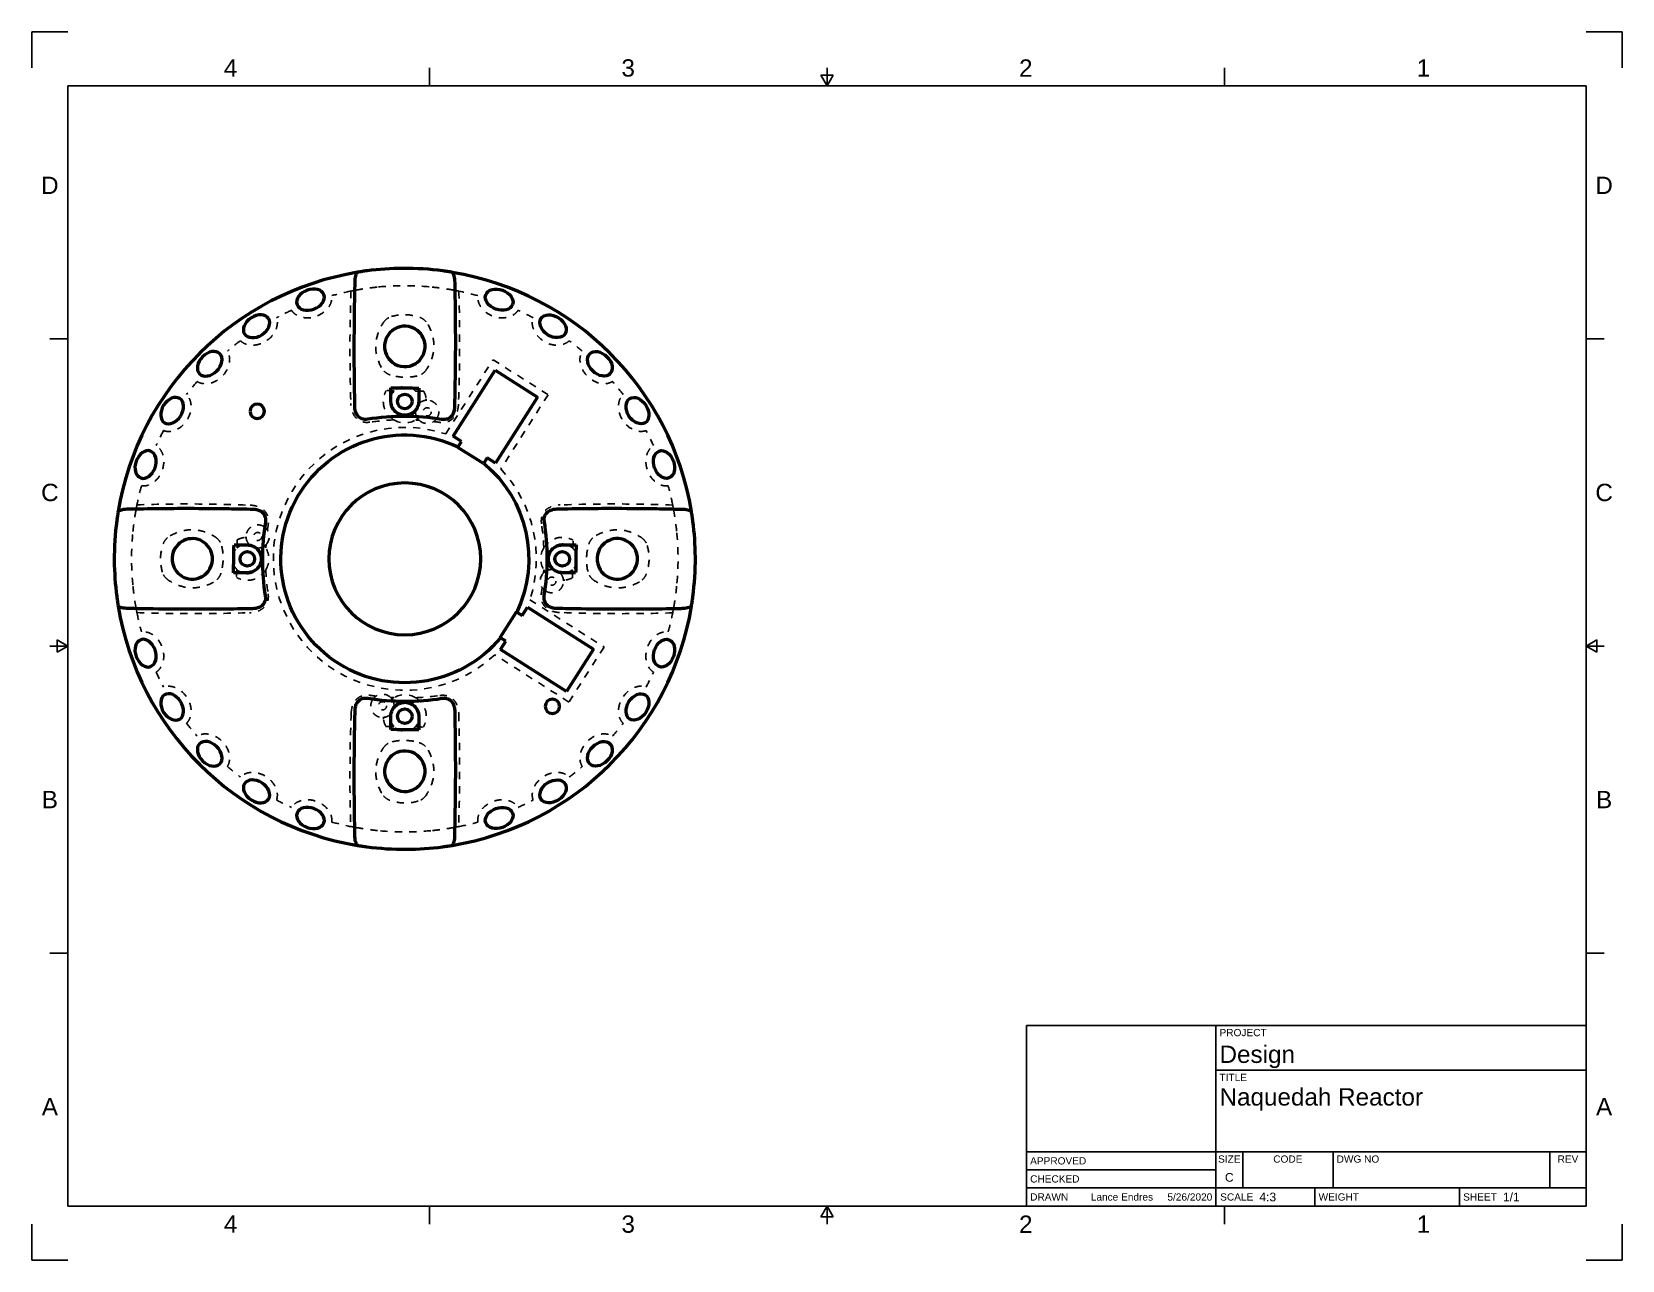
# Model space of a CAD drawing. Header units: inches. Extents: x 0 to 22, y 0 to 17.
import ezdxf
from ezdxf.enums import TextEntityAlignment as Align

# ---------------------------------------------------------------- set-up
doc = ezdxf.new("R2010")
doc.units = ezdxf.units.IN
doc.header["$LTSCALE"] = 0.75
doc.header["$MEASUREMENT"] = 0
doc.linetypes.add('HIDDEN2', pattern=[0.1875, 0.125, -0.0625])
doc.layers.add('Border', color=7, linetype='Continuous')
doc.layers.add('Titleblock', color=7, linetype='Continuous')
doc.layers.add('Hidden', color=7, linetype='HIDDEN2', lineweight=25)
doc.layers.add('Visible', color=7, linetype='Continuous', lineweight=50)
doc.styles.add('FusionTitle', font='ARIALUNI.TTF')

# ---------------------------------------------------------------- blocks, each defined once
blk = doc.blocks.new('ANSI_C_SHEET')
at = {"layer": 'Border'}
for p, q in [((0.5, 17), (0, 17)), ((0, 17), (0, 16.5)), ((22, 17), (21.5, 17)), ((22, 16.5), (22, 17)), ((5.5, 16.25), (5.5, 16.5)), ((11, 16.25), (11, 16.5)), ((16.5, 16.25), (16.5, 16.5)), ((10.913397, 16.4), (11.086603, 16.4)), ((11, 16.25), (10.913397, 16.4)), ((11, 16.25), (11.086603, 16.4)), ((21.5, 16.25), (0.5, 16.25)), ((0.5, 16.25), (0.5, 0.75)), ((21.5, 0.75), (21.5, 16.25)), ((0.5, 12.75), (0.25, 12.75)), ((21.5, 12.75), (21.75, 12.75)), ((0.35, 8.586603), (0.35, 8.413397)), ((0.5, 8.5), (0.35, 8.586603)), ((21.5, 8.5), (21.65, 8.586603)), ((21.65, 8.586603), (21.65, 8.413397)), ((0.5, 8.5), (0.25, 8.5)), ((0.5, 8.5), (0.35, 8.413397)), ((21.5, 8.5), (21.75, 8.5)), ((21.5, 8.5), (21.65, 8.413397)), ((0.5, 4.25), (0.25, 4.25)), ((21.5, 4.25), (21.75, 4.25)), ((0.5, 0.75), (21.5, 0.75)), ((5.5, 0.75), (5.5, 0.5)), ((11, 0.75), (10.913397, 0.6)), ((11, 0.75), (11, 0.5)), ((11, 0.75), (11.086603, 0.6)), ((16.5, 0.75), (16.5, 0.5)), ((0, 0), (0, 0.5)), ((10.913397, 0.6), (11.086603, 0.6)), ((22, 0.5), (22, 0)), ((0.5, 0), (0, 0)), ((22, 0), (21.5, 0))]:
    blk.add_line(p, q, dxfattribs=at)
at = {"layer": 'Border', "style": 'FusionTitle'}
for s, p in [('4', (2.75, 16.5)), ('3', (8.25, 16.5)), ('2', (13.75, 16.5)), ('1', (19.25, 16.5)), ('D', (0.25, 14.875)), ('D', (21.75, 14.875)), ('C', (0.25, 10.625)), ('C', (21.75, 10.625)), ('B', (0.25, 6.375)), ('B', (21.75, 6.375)), ('A', (0.25, 2.125)), ('A', (21.75, 2.125)), ('4', (2.75, 0.5)), ('3', (8.25, 0.5)), ('2', (13.75, 0.5)), ('1', (19.25, 0.5))]:
    blk.add_text(s, height=0.24, dxfattribs=at).set_placement(p, align=Align.MIDDLE)
blk = doc.blocks.new('ANSI_TITLEBLOCK')
at = {"layer": 'Titleblock'}
for p, q in [((0, 2.5), (-7.74, 2.5)), ((-7.74, 2.5), (-7.74, 0)), ((-5.12, 0), (-5.12, 2.5)), ((0, 0), (0, 2.5)), ((-5.12, 1.88), (0, 1.88)), ((-7.74, 0.75), (0, 0.75)), ((-4.75, 0.25), (-4.75, 0.75)), ((-3.5, 0.25), (-3.5, 0.75)), ((-0.5, 0.25), (-0.5, 0.75)), ((-7.74, 0.5), (-5.12, 0.5)), ((-7.74, 0.25), (0, 0.25)), ((-3.75, 0), (-3.75, 0.25)), ((-1.75, 0), (-1.75, 0.25)), ((-7.74, 0), (0, 0))]:
    blk.add_line(p, q, dxfattribs=at)
at = {"layer": 'Titleblock', "style": 'FusionTitle'}
for s, p in [('PROJECT', (-5.07, 2.45)), ('TITLE', (-5.07, 1.83)), ('DWG NO', (-3.45, 0.7))]:
    blk.add_text(s, height=0.1, dxfattribs=at).set_placement(p, align=Align.TOP_LEFT)
for s, p in [('APPROVED', (-7.69, 0.625)), ('CHECKED', (-7.69, 0.375)), ('DRAWN', (-7.69, 0.125)), ('SCALE', (-5.060956, 0.125)), ('WEIGHT', (-3.7, 0.125)), ('SHEET', (-1.7, 0.125))]:
    blk.add_text(s, height=0.1, dxfattribs=at).set_placement(p, align=Align.MIDDLE_LEFT)
for s, p in [('SIZE', (-4.935, 0.7)), ('CODE', (-4.125, 0.7)), ('REV', (-0.25, 0.7))]:
    blk.add_text(s, height=0.1, dxfattribs=at).set_placement(p, align=Align.TOP_CENTER)
blk.add_attdef('PROJECT', (-5.07, 1.98), '', height=0.24, dxfattribs=at)
for tag, height, p in [('TITLE_1', 0.24, (-5.07, 1.63)), ('TITLE_2', 0.24, (-5.07, 1.29)), ('TITLE_3', 0.12, (-5.07, 0.95))]:
    blk.add_attdef(tag, text='', height=height, dxfattribs=at).set_placement(p, align=Align.TOP_LEFT)
for tag, height, p in [('APPROVED_BY', 0.1, (-6.851207, 0.625)), ('CHECKED_BY', 0.1, (-6.851207, 0.375)), ('DRAWN_BY', 0.1, (-6.851207, 0.125)), ('SCALE', 0.12, (-4.52, 0.125)), ('WEIGHT', 0.12, (-3.1, 0.125)), ('SHEET', 0.12, (-1.15, 0.125))]:
    blk.add_attdef(tag, text='', height=height, dxfattribs=at).set_placement(p, align=Align.MIDDLE_LEFT)
for tag, p in [('APPROVED_DATE', (-5.17, 0.625)), ('CHECKED_DATE', (-5.17, 0.375)), ('DRAWN_DATE', (-5.17, 0.125))]:
    blk.add_attdef(tag, text='', height=0.1, dxfattribs=at).set_placement(p, align=Align.MIDDLE_RIGHT)
for tag, p in [('SIZE', (-4.935, 0.3)), ('CODE', (-4.125, 0.3)), ('REV', (-0.25, 0.3))]:
    blk.add_attdef(tag, text='', height=0.12, dxfattribs=at).set_placement(p, align=Align.BOTTOM_CENTER)
blk.add_attdef('DWG_NO', text='', height=0.12, dxfattribs=at).set_placement((-3.45, 0.3), align=Align.BOTTOM_LEFT)

msp = doc.modelspace()

# ---------------------------------------------------------------- linework, layer by layer
at = {"layer": 'Hidden'}
for p, q in [((5.726, 11.436, 0.24), (6.38, 12.462, 0.24)), ((6.38, 12.462, 0.24), (7.142, 11.977, 0.24)), ((7.142, 11.977, 0.24), (6.488, 10.951, 0.24)), ((6.889, 9.14, 0.24), (7.916, 8.486, 0.24)), ((7.43, 7.725, 0.24), (6.404, 8.378, 0.24)), ((7.916, 8.486, 0.24), (7.43, 7.725, 0.24))]:
    msp.add_line(p, q, dxfattribs=at)
for centre in [(5.469, 11.741, 0.017), (3.125, 10.016, 0.017), (7.194, 9.397, 0.017), (4.851, 7.672, 0.017)]:
    msp.add_circle(centre, 0.056, dxfattribs=at)
for centre, radius, start, end in [((5.16, 9.706, 0.24), 3.78, 101.3609, 105.4955), ((5.16, 9.706, 0.24), 3.78, 74.5045, 78.5858), ((5.16, 9.706, 0.24), 3.78, 114.5045, 117.9955), ((5.16, 9.706, 0.24), 3.78, 62.0045, 65.4955), ((5.16, 9.706, 0.24), 3.78, 127.0045, 130.4955), ((5.16, 9.706, 0.24), 3.78, 49.5045, 52.9955), ((5.16, 9.706, 0.24), 3.78, 139.5045, 142.9955), ((5.16, 9.706, 0.24), 3.78, 37.0045, 40.4955), ((5.16, 11.885, -0.166), 0.206, 134.8622, 315.8941), ((5.16, 11.885, -0.166), 0.206, 354.1059, 43.3607), ((5.469, 11.741, -0.166), 0.161, 94.3549, 130.177), ((5.469, 11.741, -0.166), 0.161, 179.823, 215.6451), ((5.16, 9.706, 0.24), 3.78, 152.0045, 155.4955), ((5.16, 11.885, 0.24), 0.297, 239.3099, 300.3565), ((5.469, 11.741, 0.24), 0.161, 225.6411, 303.5166), ((5.16, 9.706, 0.24), 3.78, 24.5045, 27.9955), ((5.16, 9.706, 0.24), 3.78, 164.5045, 168.5858), ((5.16, 9.706, 0.24), 3.78, 11.3609, 15.4955), ((3.125, 10.016, 0.24), 0.161, 315.6411, 33.5166), ((2.981, 9.706, 0.24), 0.297, 329.3099, 30.3565), ((7.338, 9.706, 0.24), 0.297, 149.3099, 210.3565), ((7.194, 9.397, 0.24), 0.161, 135.6411, 213.5166), ((5.16, 9.706, 0.24), 3.78, 191.3609, 195.4955), ((5.16, 9.706, 0.24), 3.78, 344.5045, 348.5858), ((5.16, 9.706, 0.24), 3.78, 204.5045, 207.9955), ((5.16, 9.706, 0.24), 3.78, 332.0045, 335.4955), ((4.851, 7.672, 0.24), 0.161, 45.6411, 123.5166), ((5.16, 7.528, 0.24), 0.297, 59.3099, 120.3565), ((5.16, 9.706, 0.24), 3.78, 217.0045, 220.4955), ((5.16, 9.706, 0.24), 3.78, 319.5045, 322.9955), ((5.16, 9.706, 0.24), 3.78, 229.5045, 232.9955), ((5.16, 9.706, 0.24), 3.78, 307.0045, 310.4955), ((5.16, 9.706, 0.24), 3.78, 242.0045, 245.4955), ((5.16, 9.706, 0.24), 3.78, 294.5045, 297.9955), ((5.16, 9.706, 0.24), 3.78, 254.5045, 258.5858), ((5.16, 9.706, 0.24), 3.78, 281.3609, 285.4955)]:
    msp.add_arc(centre, radius, start, end, dxfattribs=at)
at = {"layer": 'Hidden', "extrusion": (0, 0, -1)}
for centre, radius, start, end in [((-5.16, 9.706, -0.24), 1.82, 226.8637, 108.1363), ((-5.16, 9.706, -0.24), 1.82, 136.8637, 198.1363), ((-2.981, 9.706, 0.166), 0.206, 46.6393, 95.8941), ((-3.125, 10.016, 0.166), 0.161, 319.823, 355.6451), ((-7.338, 9.706, 0.166), 0.206, 314.1059, 135.1378), ((-2.981, 9.706, 0.166), 0.206, 134.1059, 315.1378), ((-3.125, 10.016, 0.166), 0.161, 234.3549, 270.177), ((-7.194, 9.397, 0.166), 0.161, 54.3549, 90.177), ((-7.338, 9.706, 0.166), 0.206, 226.6393, 275.8941), ((-7.194, 9.397, 0.166), 0.161, 139.823, 175.6451), ((-4.851, 7.672, 0.166), 0.161, 144.3549, 180.177), ((-5.16, 7.528, 0.166), 0.206, 44.1059, 225.1378), ((-4.851, 7.672, 0.166), 0.161, 229.823, 265.6451), ((-5.16, 7.528, 0.166), 0.206, 316.6393, 5.8941)]:
    msp.add_arc(centre, radius, start, end, dxfattribs=at)
at = {"layer": 'Hidden'}
for points in [[(4.415, 13.412, 0.24), (4.437, 13.416, 0.21), (4.459, 13.42, 0.181), (4.48, 13.424, 0.154)], [(5.852, 13.422, 0.163), (5.87, 13.419, 0.187), (5.889, 13.415, 0.213), (5.908, 13.411, 0.24)], [(5.403, 12.027, -0.166), (5.369, 12.027, -0.166), (5.338, 12.027, -0.166), (5.31, 12.027, -0.166)], [(5.421, 12.027, -0.166), (5.415, 12.027, -0.166), (5.409, 12.027, -0.166), (5.403, 12.027, -0.166)], [(5.455, 11.921, -0.066), (5.456, 11.914, -0.059), (5.456, 11.908, -0.053), (5.457, 11.901, -0.047)], [(5.008, 11.629, 0.24), (4.897, 11.624, 0.24), (4.787, 11.614, 0.24), (4.677, 11.598, 0.24)], [(5.338, 11.647, 0.22), (5.329, 11.64, 0.227), (5.32, 11.634, 0.234), (5.31, 11.628, 0.24)], [(5.356, 11.626, 0.24), (5.341, 11.627, 0.24), (5.326, 11.627, 0.24), (5.31, 11.628, 0.24)], [(5.356, 11.626, 0.24), (5.35, 11.632, 0.234), (5.344, 11.639, 0.227), (5.338, 11.647, 0.22)], [(5.637, 11.596, 0.24), (5.611, 11.6, 0.24), (5.584, 11.603, 0.24), (5.558, 11.606, 0.24)], [(1.444, 10.399, 0.163), (1.448, 10.417, 0.187), (1.451, 10.436, 0.213), (1.455, 10.454, 0.24)], [(8.865, 10.451, 0.24), (8.87, 10.429, 0.21), (8.874, 10.408, 0.181), (8.878, 10.386, 0.154)], [(3.271, 10.184, 0.24), (3.267, 10.157, 0.24), (3.263, 10.131, 0.24), (3.26, 10.105, 0.24)], [(7.082, 9.858, 0.24), (7.078, 9.969, 0.24), (7.067, 10.08, 0.24), (7.051, 10.189, 0.24)], [(2.839, 9.968, -0.166), (2.839, 9.962, -0.166), (2.84, 9.956, -0.166), (2.84, 9.95, -0.166)], [(2.84, 9.95, -0.166), (2.84, 9.915, -0.166), (2.84, 9.885, -0.166), (2.84, 9.857, -0.166)], [(2.945, 10.002, -0.066), (2.952, 10.003, -0.059), (2.958, 10.003, -0.053), (2.965, 10.003, -0.047)], [(3.241, 9.903, 0.24), (3.234, 9.896, 0.234), (3.227, 9.89, 0.227), (3.219, 9.885, 0.22)], [(3.241, 9.903, 0.24), (3.24, 9.888, 0.24), (3.239, 9.872, 0.24), (3.238, 9.857, 0.24)], [(3.219, 9.885, 0.22), (3.226, 9.876, 0.227), (3.232, 9.866, 0.234), (3.238, 9.857, 0.24)], [(3.237, 9.555, 0.24), (3.242, 9.444, 0.24), (3.252, 9.333, 0.24), (3.269, 9.224, 0.24)], [(7.079, 9.51, 0.24), (7.086, 9.516, 0.234), (7.093, 9.523, 0.227), (7.1, 9.528, 0.22)], [(7.1, 9.528, 0.22), (7.094, 9.537, 0.227), (7.087, 9.546, 0.234), (7.082, 9.556, 0.24)], [(7.48, 9.463, -0.166), (7.48, 9.497, -0.166), (7.48, 9.528, -0.166), (7.48, 9.556, -0.166)], [(7.481, 9.445, -0.166), (7.48, 9.451, -0.166), (7.48, 9.457, -0.166), (7.48, 9.463, -0.166)], [(7.049, 9.229, 0.24), (7.053, 9.256, 0.24), (7.056, 9.282, 0.24), (7.06, 9.308, 0.24)], [(7.374, 9.411, -0.066), (7.368, 9.41, -0.059), (7.361, 9.41, -0.053), (7.355, 9.409, -0.047)], [(1.454, 8.962, 0.24), (1.45, 8.984, 0.21), (1.446, 9.005, 0.181), (1.442, 9.027, 0.154)], [(8.875, 9.014, 0.163), (8.872, 8.996, 0.187), (8.868, 8.977, 0.213), (8.865, 8.958, 0.24)], [(4.683, 7.817, 0.24), (4.709, 7.813, 0.24), (4.735, 7.81, 0.24), (4.762, 7.806, 0.24)], [(4.963, 7.787, 0.24), (4.97, 7.781, 0.234), (4.976, 7.774, 0.227), (4.981, 7.766, 0.22)], [(4.981, 7.766, 0.22), (4.99, 7.773, 0.227), (5, 7.779, 0.234), (5.009, 7.785, 0.24)], [(5.312, 7.784, 0.24), (5.422, 7.789, 0.24), (5.533, 7.799, 0.24), (5.643, 7.815, 0.24)], [(4.864, 7.492, -0.066), (4.864, 7.499, -0.059), (4.863, 7.505, -0.053), (4.863, 7.512, -0.047)], [(4.899, 7.386, -0.166), (4.904, 7.386, -0.166), (4.91, 7.386, -0.166), (4.916, 7.386, -0.166)], [(4.916, 7.386, -0.166), (4.951, 7.386, -0.166), (4.981, 7.386, -0.166), (5.01, 7.386, -0.166)], [(4.467, 5.991, 0.163), (4.449, 5.994, 0.187), (4.431, 5.998, 0.213), (4.412, 6.002, 0.24)], [(5.904, 6.001, 0.24), (5.882, 5.997, 0.21), (5.861, 5.992, 0.181), (5.84, 5.989, 0.154)]]:
    msp.add_open_spline(points, degree=3, dxfattribs=at)
for points, knots in [([(4.48, 13.424, 0.154), (4.508, 13.429, 0.118), (4.54, 13.435, 0.086), (4.609, 13.446, 0.035), (4.645, 13.451, 0.015), (4.72, 13.46, -0.011), (4.759, 13.465, -0.018), (4.798, 13.469, -0.018)], [-0.7154314, -0.7154314, -0.7154314, -0.7154314, -0.4579754, -0.4579754, -0.2248866, -0.2248866, 0, 0, 0, 0]), ([(4.798, 13.469, -0.018), (4.921, 13.48, -0.015), (5.044, 13.486, -0.013), (5.291, 13.486, -0.011), (5.414, 13.479, -0.012), (5.537, 13.467, -0.013)], [-1.629687, -1.629687, -1.629687, -1.629687, -0.924692, -0.924692, -0.219227, -0.219227, -0.219227, -0.219227]), ([(5.537, 13.467, -0.013), (5.567, 13.464, -0.014), (5.597, 13.461, -0.009), (5.657, 13.453, 0.008), (5.687, 13.449, 0.021), (5.767, 13.437, 0.068), (5.813, 13.429, 0.111), (5.852, 13.422, 0.163)], [-0.7656272, -0.7656272, -0.7656272, -0.7656272, -0.5773786, -0.5773786, -0.3727843, -0.3727843, 0, 0, 0, 0]), ([(3.592, 13.146, 0.24), (3.597, 13.138, 0.24), (3.603, 13.13, 0.24), (3.609, 13.123, 0.24), (3.627, 13.103, 0.24), (3.649, 13.086, 0.24), (3.701, 13.058, 0.24), (3.732, 13.049, 0.24), (3.803, 13.038, 0.24), (3.844, 13.04, 0.24), (3.932, 13.058, 0.24), (3.978, 13.078, 0.24), (4.054, 13.128, 0.24), (4.085, 13.158, 0.24), (4.127, 13.22, 0.24), (4.14, 13.25, 0.24), (4.151, 13.304, 0.24), (4.152, 13.326, 0.24), (4.15, 13.349, 0.24)], [3.225541, 3.225541, 3.225541, 3.225541, 3.278911, 3.278911, 3.278911, 3.434531, 3.434531, 3.616057, 3.616057, 3.845714, 3.845714, 4.123635, 4.123635, 4.362269, 4.362269, 4.549042, 4.549042, 4.677523, 4.677523, 4.677523, 4.677523]), ([(4.415, 13.412, 0.24), (4.407, 13.165, 0.24), (4.402, 12.924, 0.24), (4.4, 12.391, 0.24), (4.405, 12.128, 0.24), (4.414, 11.855, 0.24)], [0.528924, 0.528924, 0.528924, 0.528924, 1.970426, 1.970426, 3.561941, 3.561941, 3.561941, 3.561941]), ([(6.727, 13.146, 0.24), (6.715, 13.127, 0.24), (6.699, 13.11, 0.24), (6.656, 13.076, 0.24), (6.626, 13.062, 0.24), (6.555, 13.041, 0.24), (6.512, 13.038, 0.24), (6.421, 13.048, 0.24), (6.373, 13.064, 0.24), (6.295, 13.106, 0.24), (6.262, 13.131, 0.24), (6.214, 13.185, 0.24), (6.197, 13.212, 0.24), (6.175, 13.267, 0.24), (6.169, 13.294, 0.24), (6.168, 13.321, 0.24), (6.168, 13.33, 0.24), (6.169, 13.339, 0.24), (6.17, 13.349, 0.24)], [-1.399048, -1.399048, -1.399048, -1.399048, -1.270034, -1.270034, -1.083143, -1.083143, -0.844314, -0.844314, -0.566479, -0.566479, -0.336989, -0.336989, -0.155575, -0.155575, 0, 0, 0, 0.052926, 0.052926, 0.052926, 0.052926]), ([(2.885, 12.725, 0.24), (2.892, 12.718, 0.24), (2.899, 12.712, 0.24), (2.906, 12.707, 0.24), (2.928, 12.691, 0.24), (2.953, 12.679, 0.24), (3.01, 12.663, 0.24), (3.042, 12.661, 0.24), (3.114, 12.666, 0.24), (3.154, 12.677, 0.24), (3.236, 12.713, 0.24), (3.277, 12.742, 0.24), (3.34, 12.808, 0.24), (3.364, 12.843, 0.24), (3.391, 12.913, 0.24), (3.397, 12.945, 0.24), (3.397, 13, 0.24), (3.393, 13.023, 0.24), (3.386, 13.044, 0.24)], [3.225541, 3.225541, 3.225541, 3.225541, 3.278911, 3.278911, 3.278911, 3.434531, 3.434531, 3.616057, 3.616057, 3.845714, 3.845714, 4.123635, 4.123635, 4.362269, 4.362269, 4.549042, 4.549042, 4.677523, 4.677523, 4.677523, 4.677523]), ([(4.864, 12.976, -0.363), (4.876, 12.994, -0.363), (4.891, 13.011, -0.363), (4.928, 13.04, -0.363), (4.95, 13.052, -0.363), (4.974, 13.059, -0.363)], [0, 0, 0, 0, 0.1266999, 0.1266999, 0.2692788, 0.2692788, 0.2692788, 0.2692788]), ([(4.974, 13.059, -0.363), (5.039, 13.078, -0.363), (5.106, 13.087, -0.363), (5.242, 13.083, -0.363), (5.309, 13.069, -0.363), (5.372, 13.046, -0.363)], [0, 0, 0, 0, 0.387671, 0.387671, 0.773485, 0.773485, 0.773485, 0.773485]), ([(5.372, 13.046, -0.363), (5.396, 13.037, -0.363), (5.417, 13.023, -0.363), (5.453, 12.99, -0.363), (5.467, 12.971, -0.363), (5.479, 12.951, -0.363)], [0, 0, 0, 0, 0.1463293, 0.1463293, 0.2801398, 0.2801398, 0.2801398, 0.2801398]), ([(7.435, 12.725, 0.24), (7.419, 12.709, 0.24), (7.4, 12.697, 0.24), (7.351, 12.673, 0.24), (7.319, 12.665, 0.24), (7.245, 12.66, 0.24), (7.203, 12.666, 0.24), (7.116, 12.695, 0.24), (7.073, 12.72, 0.24), (7.005, 12.779, 0.24), (6.978, 12.81, 0.24), (6.943, 12.873, 0.24), (6.931, 12.903, 0.24), (6.921, 12.962, 0.24), (6.921, 12.989, 0.24), (6.927, 13.016, 0.24), (6.928, 13.025, 0.24), (6.931, 13.035, 0.24), (6.934, 13.044, 0.24)], [-1.397167, -1.397167, -1.397167, -1.397167, -1.270451, -1.270451, -1.08407, -1.08407, -0.846083, -0.846083, -0.567878, -0.567878, -0.337669, -0.337669, -0.155772, -0.155772, 0, 0, 0, 0.05484, 0.05484, 0.05484, 0.05484]), ([(4.835, 12.355, -0.363), (4.8, 12.419, -0.363), (4.771, 12.497, -0.363), (4.753, 12.655, -0.363), (4.76, 12.726, -0.363), (4.798, 12.86, -0.363), (4.827, 12.921, -0.363), (4.864, 12.976, -0.363)], [0, 0, 0, 0, 0.417577, 0.417577, 0.766798, 0.766798, 1.087486, 1.087486, 1.087486, 1.087486]), ([(2.286, 12.161, 0.24), (2.294, 12.156, 0.24), (2.302, 12.152, 0.24), (2.31, 12.148, 0.24), (2.335, 12.137, 0.24), (2.362, 12.131, 0.24), (2.421, 12.128, 0.24), (2.453, 12.132, 0.24), (2.522, 12.153, 0.24), (2.559, 12.172, 0.24), (2.63, 12.225, 0.24), (2.664, 12.263, 0.24), (2.712, 12.34, 0.24), (2.727, 12.38, 0.24), (2.739, 12.454, 0.24), (2.738, 12.487, 0.24), (2.725, 12.541, 0.24), (2.717, 12.561, 0.24), (2.705, 12.581, 0.24)], [3.225541, 3.225541, 3.225541, 3.225541, 3.278911, 3.278911, 3.278911, 3.434531, 3.434531, 3.616057, 3.616057, 3.845714, 3.845714, 4.123635, 4.123635, 4.362269, 4.362269, 4.549042, 4.549042, 4.677523, 4.677523, 4.677523, 4.677523]), ([(8.034, 12.161, 0.24), (8.015, 12.149, 0.24), (7.994, 12.141, 0.24), (7.94, 12.128, 0.24), (7.907, 12.127, 0.24), (7.834, 12.139, 0.24), (7.794, 12.155, 0.24), (7.716, 12.202, 0.24), (7.679, 12.236, 0.24), (7.625, 12.308, 0.24), (7.606, 12.344, 0.24), (7.586, 12.413, 0.24), (7.581, 12.445, 0.24), (7.584, 12.504, 0.24), (7.59, 12.531, 0.24), (7.601, 12.556, 0.24), (7.605, 12.564, 0.24), (7.609, 12.573, 0.24), (7.614, 12.581, 0.24)], [-1.398612, -1.398612, -1.398612, -1.398612, -1.270131, -1.270131, -1.083358, -1.083358, -0.844724, -0.844724, -0.566803, -0.566803, -0.337146, -0.337146, -0.15562, -0.15562, 0, 0, 0, 0.053369, 0.053369, 0.053369, 0.053369]), ([(4.959, 12.251, -0.363), (4.933, 12.259, -0.363), (4.91, 12.272, -0.363), (4.877, 12.299, -0.363), (4.866, 12.309, -0.363), (4.853, 12.327, -0.363), (4.849, 12.333, -0.363), (4.841, 12.344, -0.363), (4.838, 12.349, -0.363), (4.835, 12.355, -0.363)], [0, 0, 0, 0, 0.1541007, 0.1541007, 0.2413186, 0.2413186, 0.2809319, 0.2809319, 0.3170214, 0.3170214, 0.3170214, 0.3170214]), ([(5.462, 12.33, -0.363), (5.448, 12.308, -0.363), (5.43, 12.288, -0.363), (5.398, 12.264, -0.363), (5.385, 12.257, -0.363), (5.36, 12.246, -0.363), (5.347, 12.241, -0.363), (5.333, 12.238, -0.363)], [0, 0, 0, 0, 0.1487569, 0.1487569, 0.2307223, 0.2307223, 0.3097026, 0.3097026, 0.3097026, 0.3097026]), ([(5.333, 12.238, -0.363), (5.271, 12.224, -0.363), (5.208, 12.218, -0.363), (5.081, 12.222, -0.363), (5.019, 12.233, -0.363), (4.959, 12.251, -0.363)], [0, 0, 0, 0, 0.3621617, 0.3621617, 0.7212794, 0.7212794, 0.7212794, 0.7212794]), ([(1.823, 11.481, 0.24), (1.832, 11.477, 0.24), (1.841, 11.475, 0.24), (1.85, 11.473, 0.24), (1.877, 11.468, 0.24), (1.904, 11.468, 0.24), (1.963, 11.478, 0.24), (1.993, 11.489, 0.24), (2.056, 11.525, 0.24), (2.088, 11.551, 0.24), (2.146, 11.619, 0.24), (2.171, 11.663, 0.24), (2.2, 11.749, 0.24), (2.206, 11.792, 0.24), (2.201, 11.866, 0.24), (2.193, 11.898, 0.24), (2.169, 11.947, 0.24), (2.157, 11.965, 0.24), (2.141, 11.981, 0.24)], [3.224119, 3.224119, 3.224119, 3.224119, 3.278959, 3.278959, 3.278959, 3.434731, 3.434731, 3.616628, 3.616628, 3.846837, 3.846837, 4.125041, 4.125041, 4.363029, 4.363029, 4.54941, 4.54941, 4.676126, 4.676126, 4.676126, 4.676126]), ([(5.008, 11.629, 0.24), (4.98, 11.646, 0.222), (4.956, 11.666, 0.2), (4.908, 11.721, 0.142), (4.888, 11.758, 0.103), (4.86, 11.847, 0.013), (4.858, 11.901, -0.041), (4.877, 11.982, -0.117), (4.888, 12.009, -0.142), (4.903, 12.035, -0.166)], [0.001716, 0.001716, 0.001716, 0.001716, 0.21547, 0.21547, 0.533158, 0.533158, 0.950907, 0.950907, 1.168643, 1.168643, 1.168643, 1.168643]), ([(5.31, 12.027, -0.166), (5.305, 12.032, -0.171), (5.3, 12.036, -0.176), (5.28, 12.054, -0.193), (5.264, 12.065, -0.204), (5.228, 12.081, -0.221), (5.209, 12.086, -0.227), (5.17, 12.092, -0.232), (5.151, 12.092, -0.232), (5.111, 12.087, -0.226), (5.091, 12.081, -0.219), (5.052, 12.062, -0.199), (5.034, 12.05, -0.185), (5.017, 12.034, -0.169), (5.015, 12.033, -0.168), (5.014, 12.031, -0.166)], [-0.9997597, -0.9997597, -0.9997597, -0.9997597, -0.9511457, -0.9511457, -0.8210015, -0.8210015, -0.7034003, -0.7034003, -0.5939758, -0.5939758, -0.4674141, -0.4674141, -0.3197302, -0.3197302, -0.3064481, -0.3064481, -0.3064481, -0.3064481]), ([(5.421, 12.027, -0.166), (5.428, 12.014, -0.154), (5.434, 12.001, -0.142), (5.443, 11.977, -0.12), (5.446, 11.967, -0.11), (5.451, 11.945, -0.089), (5.454, 11.933, -0.077), (5.455, 11.921, -0.066)], [0, 0, 0, 0, 0.108868, 0.108868, 0.1920745, 0.1920745, 0.2872768, 0.2872768, 0.2872768, 0.2872768]), ([(5.465, 11.902, -0.048), (5.464, 11.902, -0.047), (5.463, 11.902, -0.047), (5.46, 11.901, -0.047), (5.459, 11.901, -0.047), (5.457, 11.901, -0.047)], [-0.87218256, -0.87218256, -0.87218256, -0.87218256, -0.86653682, -0.86653682, -0.85497178, -0.85497178, -0.85497178, -0.85497178]), ([(5.604, 11.652, 0.187), (5.616, 11.672, 0.166), (5.625, 11.693, 0.146), (5.631, 11.737, 0.11), (5.63, 11.757, 0.093), (5.623, 11.788, 0.067), (5.619, 11.8, 0.057), (5.61, 11.819, 0.039), (5.605, 11.828, 0.031), (5.593, 11.844, 0.016), (5.586, 11.852, 0.008), (5.568, 11.868, -0.009), (5.557, 11.876, -0.018), (5.53, 11.89, -0.035), (5.516, 11.896, -0.041), (5.489, 11.901, -0.047), (5.477, 11.902, -0.049), (5.465, 11.902, -0.048)], [-0.7355711, -0.7355711, -0.7355711, -0.7355711, -0.5794344, -0.5794344, -0.4485292, -0.4485292, -0.3705136, -0.3705136, -0.3074157, -0.3074157, -0.2420974, -0.2420974, -0.1582341, -0.1582341, -0.0694785, -0.0694785, 0, 0, 0, 0]), ([(8.497, 11.481, 0.24), (8.476, 11.473, 0.24), (8.454, 11.47, 0.24), (8.399, 11.469, 0.24), (8.366, 11.475, 0.24), (8.297, 11.503, 0.24), (8.261, 11.527, 0.24), (8.195, 11.589, 0.24), (8.166, 11.631, 0.24), (8.13, 11.712, 0.24), (8.119, 11.752, 0.24), (8.114, 11.824, 0.24), (8.117, 11.856, 0.24), (8.133, 11.913, 0.24), (8.144, 11.938, 0.24), (8.16, 11.96, 0.24), (8.166, 11.967, 0.24), (8.172, 11.975, 0.24), (8.178, 11.981, 0.24)], [-1.398612, -1.398612, -1.398612, -1.398612, -1.270131, -1.270131, -1.083358, -1.083358, -0.844724, -0.844724, -0.566803, -0.566803, -0.337146, -0.337146, -0.15562, -0.15562, 0, 0, 0, 0.053369, 0.053369, 0.053369, 0.053369]), ([(5.604, 11.652, 0.187), (5.599, 11.646, 0.195), (5.594, 11.639, 0.202), (5.58, 11.623, 0.22), (5.57, 11.614, 0.231), (5.558, 11.606, 0.24)], [0.0357034, 0.0357034, 0.0357034, 0.0357034, 0.0984121, 0.0984121, 0.1960622, 0.1960622, 0.1960622, 0.1960622]), ([(1.518, 10.716, 0.24), (1.527, 10.715, 0.24), (1.536, 10.715, 0.24), (1.545, 10.715, 0.24), (1.572, 10.716, 0.24), (1.599, 10.721, 0.24), (1.654, 10.743, 0.24), (1.681, 10.761, 0.24), (1.735, 10.809, 0.24), (1.76, 10.841, 0.24), (1.803, 10.92, 0.24), (1.818, 10.968, 0.24), (1.828, 11.058, 0.24), (1.825, 11.101, 0.24), (1.805, 11.173, 0.24), (1.79, 11.203, 0.24), (1.756, 11.246, 0.24), (1.739, 11.262, 0.24), (1.721, 11.274, 0.24)], [3.225971, 3.225971, 3.225971, 3.225971, 3.278896, 3.278896, 3.278896, 3.434471, 3.434471, 3.615885, 3.615885, 3.845376, 3.845376, 4.12321, 4.12321, 4.362039, 4.362039, 4.54893, 4.54893, 4.677945, 4.677945, 4.677945, 4.677945]), ([(8.802, 10.716, 0.24), (8.78, 10.714, 0.24), (8.757, 10.715, 0.24), (8.703, 10.726, 0.24), (8.673, 10.739, 0.24), (8.611, 10.781, 0.24), (8.582, 10.812, 0.24), (8.531, 10.888, 0.24), (8.512, 10.934, 0.24), (8.494, 11.022, 0.24), (8.492, 11.063, 0.24), (8.502, 11.134, 0.24), (8.512, 11.165, 0.24), (8.54, 11.217, 0.24), (8.556, 11.239, 0.24), (8.577, 11.257, 0.24), (8.584, 11.263, 0.24), (8.591, 11.269, 0.24), (8.599, 11.274, 0.24)], [-1.398612, -1.398612, -1.398612, -1.398612, -1.270131, -1.270131, -1.083358, -1.083358, -0.844724, -0.844724, -0.566803, -0.566803, -0.337146, -0.337146, -0.15562, -0.15562, 0, 0, 0, 0.053369, 0.053369, 0.053369, 0.053369]), ([(1.399, 10.084, -0.013), (1.402, 10.114, -0.014), (1.405, 10.144, -0.009), (1.413, 10.204, 0.008), (1.417, 10.234, 0.021), (1.429, 10.313, 0.068), (1.437, 10.36, 0.111), (1.444, 10.399, 0.163)], [-0.7656272, -0.7656272, -0.7656272, -0.7656272, -0.5773786, -0.5773786, -0.3727843, -0.3727843, 0, 0, 0, 0]), ([(7.051, 10.189, 0.24), (7.048, 10.21, 0.24), (7.047, 10.232, 0.24), (7.051, 10.273, 0.24), (7.055, 10.293, 0.24), (7.072, 10.336, 0.24), (7.087, 10.358, 0.24), (7.126, 10.398, 0.24), (7.152, 10.414, 0.24), (7.217, 10.442, 0.24), (7.261, 10.451, 0.24), (7.309, 10.453, 0.24)], [-0.9394307, -0.9394307, -0.9394307, -0.9394307, -0.7957162, -0.7957162, -0.6583169, -0.6583169, -0.4797409, -0.4797409, -0.2738823, -0.2738823, 0, 0, 0, 0]), ([(8.865, 10.451, 0.24), (8.619, 10.459, 0.24), (8.377, 10.465, 0.24), (7.845, 10.466, 0.24), (7.581, 10.461, 0.24), (7.309, 10.453, 0.24)], [0.528924, 0.528924, 0.528924, 0.528924, 1.970426, 1.970426, 3.561941, 3.561941, 3.561941, 3.561941]), ([(8.878, 10.386, 0.154), (8.883, 10.359, 0.118), (8.888, 10.326, 0.086), (8.899, 10.258, 0.035), (8.904, 10.221, 0.015), (8.914, 10.146, -0.011), (8.918, 10.107, -0.018), (8.922, 10.068, -0.018)], [-0.7154314, -0.7154314, -0.7154314, -0.7154314, -0.4579754, -0.4579754, -0.2248866, -0.2248866, 0, 0, 0, 0]), ([(3.214, 10.15, 0.187), (3.195, 10.163, 0.166), (3.173, 10.171, 0.146), (3.13, 10.178, 0.11), (3.109, 10.177, 0.093), (3.078, 10.17, 0.067), (3.067, 10.166, 0.057), (3.047, 10.157, 0.039), (3.039, 10.152, 0.031), (3.022, 10.14, 0.016), (3.014, 10.133, 0.008), (2.998, 10.115, -0.009), (2.99, 10.103, -0.018), (2.976, 10.077, -0.035), (2.971, 10.062, -0.041), (2.965, 10.036, -0.047), (2.964, 10.024, -0.049), (2.965, 10.012, -0.048)], [-0.7355711, -0.7355711, -0.7355711, -0.7355711, -0.5794344, -0.5794344, -0.4485292, -0.4485292, -0.3705136, -0.3705136, -0.3074157, -0.3074157, -0.2420974, -0.2420974, -0.1582341, -0.1582341, -0.0694785, -0.0694785, 0, 0, 0, 0]), ([(3.214, 10.15, 0.187), (3.221, 10.146, 0.195), (3.227, 10.141, 0.202), (3.243, 10.127, 0.22), (3.252, 10.116, 0.231), (3.26, 10.105, 0.24)], [0.0357034, 0.0357034, 0.0357034, 0.0357034, 0.0984121, 0.0984121, 0.1960622, 0.1960622, 0.1960622, 0.1960622]), ([(1.398, 9.345, -0.018), (1.386, 9.467, -0.015), (1.38, 9.591, -0.013), (1.38, 9.838, -0.011), (1.387, 9.961, -0.012), (1.399, 10.084, -0.013)], [-1.629687, -1.629687, -1.629687, -1.629687, -0.924692, -0.924692, -0.219227, -0.219227, -0.219227, -0.219227]), ([(1.807, 9.52, -0.363), (1.788, 9.585, -0.363), (1.779, 9.653, -0.363), (1.783, 9.789, -0.363), (1.797, 9.855, -0.363), (1.82, 9.918, -0.363)], [0, 0, 0, 0, 0.387671, 0.387671, 0.773485, 0.773485, 0.773485, 0.773485]), ([(1.82, 9.918, -0.363), (1.829, 9.942, -0.363), (1.843, 9.964, -0.363), (1.876, 10, -0.363), (1.895, 10.014, -0.363), (1.915, 10.026, -0.363)], [0, 0, 0, 0, 0.1463293, 0.1463293, 0.2801398, 0.2801398, 0.2801398, 0.2801398]), ([(1.915, 10.026, -0.363), (1.982, 10.064, -0.363), (2.061, 10.093, -0.363), (2.215, 10.113, -0.363), (2.283, 10.108, -0.363), (2.417, 10.074, -0.363), (2.48, 10.046, -0.363), (2.537, 10.009, -0.363)], [0, 0, 0, 0, 0.436615, 0.436615, 0.788012, 0.788012, 1.132395, 1.132395, 1.132395, 1.132395]), ([(2.537, 10.009, -0.363), (2.559, 9.994, -0.363), (2.578, 9.977, -0.363), (2.602, 9.944, -0.363), (2.609, 9.932, -0.363), (2.621, 9.906, -0.363), (2.625, 9.893, -0.363), (2.628, 9.88, -0.363)], [0, 0, 0, 0, 0.1487569, 0.1487569, 0.2307223, 0.2307223, 0.3097026, 0.3097026, 0.3097026, 0.3097026]), ([(2.839, 9.968, -0.166), (2.852, 9.975, -0.154), (2.865, 9.981, -0.142), (2.889, 9.989, -0.12), (2.899, 9.993, -0.11), (2.921, 9.998, -0.089), (2.933, 10, -0.077), (2.945, 10.002, -0.066)], [0, 0, 0, 0, 0.108868, 0.108868, 0.1920745, 0.1920745, 0.2872768, 0.2872768, 0.2872768, 0.2872768]), ([(2.965, 10.012, -0.048), (2.965, 10.011, -0.047), (2.965, 10.01, -0.047), (2.965, 10.007, -0.047), (2.965, 10.005, -0.047), (2.965, 10.003, -0.047)], [-0.87218256, -0.87218256, -0.87218256, -0.87218256, -0.86653682, -0.86653682, -0.85497178, -0.85497178, -0.85497178, -0.85497178]), ([(7.082, 9.858, 0.24), (7.099, 9.886, 0.222), (7.119, 9.91, 0.2), (7.174, 9.958, 0.142), (7.211, 9.978, 0.103), (7.3, 10.006, 0.013), (7.355, 10.008, -0.041), (7.435, 9.989, -0.117), (7.462, 9.978, -0.142), (7.488, 9.964, -0.166)], [0.001716, 0.001716, 0.001716, 0.001716, 0.21547, 0.21547, 0.533158, 0.533158, 0.950907, 0.950907, 1.168643, 1.168643, 1.168643, 1.168643]), ([(7.485, 9.852, -0.166), (7.485, 9.853, -0.166), (7.485, 9.855, -0.166), (7.486, 9.889, -0.166), (7.487, 9.932, -0.166), (7.488, 9.964, -0.166)], [-0.1525306, -0.1525306, -0.1525306, -0.1525306, -0.1485395, -0.1485395, -0.0414416, -0.0414416, -0.0414416, -0.0414416]), ([(7.692, 9.533, -0.363), (7.677, 9.595, -0.363), (7.671, 9.658, -0.363), (7.676, 9.785, -0.363), (7.686, 9.847, -0.363), (7.705, 9.907, -0.363)], [0, 0, 0, 0, 0.3621617, 0.3621617, 0.7212794, 0.7212794, 0.7212794, 0.7212794]), ([(7.705, 9.907, -0.363), (7.712, 9.933, -0.363), (7.725, 9.957, -0.363), (7.752, 9.989, -0.363), (7.763, 10, -0.363), (7.78, 10.013, -0.363), (7.786, 10.018, -0.363), (7.797, 10.025, -0.363), (7.802, 10.028, -0.363), (7.808, 10.031, -0.363)], [0, 0, 0, 0, 0.1541007, 0.1541007, 0.2413186, 0.2413186, 0.2809319, 0.2809319, 0.3170214, 0.3170214, 0.3170214, 0.3170214]), ([(7.808, 10.031, -0.363), (7.872, 10.066, -0.363), (7.95, 10.095, -0.363), (8.108, 10.113, -0.363), (8.18, 10.107, -0.363), (8.313, 10.068, -0.363), (8.374, 10.039, -0.363), (8.429, 10.002, -0.363)], [0, 0, 0, 0, 0.417577, 0.417577, 0.766798, 0.766798, 1.087486, 1.087486, 1.087486, 1.087486]), ([(8.922, 10.068, -0.018), (8.934, 9.945, -0.015), (8.94, 9.822, -0.013), (8.939, 9.575, -0.011), (8.933, 9.452, -0.012), (8.92, 9.329, -0.013)], [-1.629687, -1.629687, -1.629687, -1.629687, -0.924692, -0.924692, -0.219227, -0.219227, -0.219227, -0.219227]), ([(2.628, 9.88, -0.363), (2.642, 9.818, -0.363), (2.648, 9.755, -0.363), (2.644, 9.628, -0.363), (2.633, 9.566, -0.363), (2.615, 9.506, -0.363)], [0, 0, 0, 0, 0.3621617, 0.3621617, 0.7212794, 0.7212794, 0.7212794, 0.7212794]), ([(2.835, 9.561, -0.166), (2.834, 9.562, -0.168), (2.832, 9.563, -0.169), (2.817, 9.58, -0.185), (2.804, 9.599, -0.199), (2.786, 9.638, -0.219), (2.779, 9.658, -0.226), (2.774, 9.698, -0.232), (2.774, 9.717, -0.232), (2.78, 9.755, -0.227), (2.785, 9.774, -0.221), (2.802, 9.81, -0.204), (2.813, 9.827, -0.193), (2.83, 9.847, -0.176), (2.835, 9.852, -0.171), (2.84, 9.857, -0.166)], [0.3064291, 0.3064291, 0.3064291, 0.3064291, 0.3197226, 0.3197226, 0.4674082, 0.4674082, 0.5939667, 0.5939667, 0.7033905, 0.7033905, 0.8209939, 0.8209939, 0.9511364, 0.9511364, 0.9997407, 0.9997407, 0.9997407, 0.9997407]), ([(7.485, 9.852, -0.166), (7.486, 9.851, -0.168), (7.487, 9.849, -0.169), (7.503, 9.833, -0.185), (7.516, 9.814, -0.199), (7.534, 9.775, -0.219), (7.54, 9.755, -0.226), (7.545, 9.715, -0.232), (7.545, 9.696, -0.232), (7.54, 9.657, -0.227), (7.534, 9.639, -0.221), (7.518, 9.602, -0.204), (7.507, 9.586, -0.193), (7.49, 9.566, -0.176), (7.485, 9.561, -0.171), (7.48, 9.556, -0.166)], [0.3064291, 0.3064291, 0.3064291, 0.3064291, 0.3197226, 0.3197226, 0.4674082, 0.4674082, 0.5939667, 0.5939667, 0.7033905, 0.7033905, 0.8209939, 0.8209939, 0.9511364, 0.9511364, 0.9997407, 0.9997407, 0.9997407, 0.9997407]), ([(1.89, 9.411, -0.363), (1.872, 9.423, -0.363), (1.855, 9.438, -0.363), (1.826, 9.475, -0.363), (1.814, 9.497, -0.363), (1.807, 9.52, -0.363)], [0, 0, 0, 0, 0.1266999, 0.1266999, 0.2692788, 0.2692788, 0.2692788, 0.2692788]), ([(2.615, 9.506, -0.363), (2.607, 9.48, -0.363), (2.595, 9.456, -0.363), (2.568, 9.424, -0.363), (2.557, 9.413, -0.363), (2.539, 9.399, -0.363), (2.534, 9.395, -0.363), (2.523, 9.388, -0.363), (2.517, 9.385, -0.363), (2.512, 9.382, -0.363)], [0, 0, 0, 0, 0.1541007, 0.1541007, 0.2413186, 0.2413186, 0.2809319, 0.2809319, 0.3170214, 0.3170214, 0.3170214, 0.3170214]), ([(2.835, 9.561, -0.166), (2.835, 9.56, -0.166), (2.835, 9.558, -0.166), (2.834, 9.523, -0.166), (2.833, 9.48, -0.166), (2.832, 9.449, -0.166)], [-0.1525306, -0.1525306, -0.1525306, -0.1525306, -0.1485395, -0.1485395, -0.0414416, -0.0414416, -0.0414416, -0.0414416]), ([(3.237, 9.555, 0.24), (3.22, 9.527, 0.222), (3.2, 9.503, 0.2), (3.146, 9.455, 0.142), (3.108, 9.434, 0.103), (3.019, 9.407, 0.013), (2.965, 9.404, -0.041), (2.885, 9.424, -0.117), (2.857, 9.434, -0.142), (2.832, 9.449, -0.166)], [0.001716, 0.001716, 0.001716, 0.001716, 0.21547, 0.21547, 0.533158, 0.533158, 0.950907, 0.950907, 1.168643, 1.168643, 1.168643, 1.168643]), ([(7.783, 9.404, -0.363), (7.761, 9.419, -0.363), (7.742, 9.436, -0.363), (7.718, 9.468, -0.363), (7.711, 9.481, -0.363), (7.699, 9.506, -0.363), (7.695, 9.52, -0.363), (7.692, 9.533, -0.363)], [0, 0, 0, 0, 0.1487569, 0.1487569, 0.2307223, 0.2307223, 0.3097026, 0.3097026, 0.3097026, 0.3097026]), ([(8.499, 9.494, -0.363), (8.49, 9.47, -0.363), (8.477, 9.449, -0.363), (8.443, 9.413, -0.363), (8.425, 9.399, -0.363), (8.404, 9.387, -0.363)], [0, 0, 0, 0, 0.1463293, 0.1463293, 0.2801398, 0.2801398, 0.2801398, 0.2801398]), ([(1.442, 9.027, 0.154), (1.437, 9.054, 0.118), (1.431, 9.086, 0.086), (1.42, 9.155, 0.035), (1.415, 9.191, 0.015), (1.406, 9.267, -0.011), (1.401, 9.306, -0.018), (1.398, 9.345, -0.018)], [-0.7154314, -0.7154314, -0.7154314, -0.7154314, -0.4579754, -0.4579754, -0.2248866, -0.2248866, 0, 0, 0, 0]), ([(7.106, 9.263, 0.187), (7.099, 9.267, 0.195), (7.093, 9.272, 0.202), (7.077, 9.286, 0.22), (7.068, 9.297, 0.231), (7.06, 9.308, 0.24)], [0.0357034, 0.0357034, 0.0357034, 0.0357034, 0.0984121, 0.0984121, 0.1960622, 0.1960622, 0.1960622, 0.1960622]), ([(7.106, 9.263, 0.187), (7.125, 9.25, 0.166), (7.147, 9.241, 0.146), (7.19, 9.235, 0.11), (7.21, 9.236, 0.093), (7.241, 9.243, 0.067), (7.253, 9.247, 0.057), (7.273, 9.256, 0.039), (7.281, 9.261, 0.031), (7.297, 9.273, 0.016), (7.305, 9.28, 0.008), (7.322, 9.298, -0.009), (7.33, 9.309, -0.018), (7.344, 9.336, -0.035), (7.349, 9.351, -0.041), (7.354, 9.377, -0.047), (7.355, 9.389, -0.049), (7.355, 9.401, -0.048)], [-0.7355711, -0.7355711, -0.7355711, -0.7355711, -0.5794344, -0.5794344, -0.4485292, -0.4485292, -0.3705136, -0.3705136, -0.3074157, -0.3074157, -0.2420974, -0.2420974, -0.1582341, -0.1582341, -0.0694785, -0.0694785, 0, 0, 0, 0]), ([(7.355, 9.401, -0.048), (7.355, 9.402, -0.047), (7.355, 9.403, -0.047), (7.355, 9.406, -0.047), (7.355, 9.408, -0.047), (7.355, 9.409, -0.047)], [-0.87218256, -0.87218256, -0.87218256, -0.87218256, -0.86653682, -0.86653682, -0.85497178, -0.85497178, -0.85497178, -0.85497178]), ([(7.481, 9.445, -0.166), (7.468, 9.438, -0.154), (7.454, 9.432, -0.142), (7.431, 9.424, -0.12), (7.42, 9.42, -0.11), (7.398, 9.415, -0.089), (7.386, 9.413, -0.077), (7.374, 9.411, -0.066)], [0, 0, 0, 0, 0.108868, 0.108868, 0.1920745, 0.1920745, 0.2872768, 0.2872768, 0.2872768, 0.2872768]), ([(8.92, 9.329, -0.013), (8.917, 9.299, -0.014), (8.914, 9.269, -0.009), (8.907, 9.209, 0.008), (8.902, 9.179, 0.021), (8.891, 9.099, 0.068), (8.883, 9.053, 0.111), (8.875, 9.014, 0.163)], [-0.7656272, -0.7656272, -0.7656272, -0.7656272, -0.5773786, -0.5773786, -0.3727843, -0.3727843, 0, 0, 0, 0]), ([(7.299, 8.964, 0.24), (7.271, 8.965, 0.24), (7.242, 8.969, 0.24), (7.188, 8.984, 0.24), (7.163, 8.994, 0.24), (7.119, 9.022, 0.24), (7.1, 9.04, 0.24), (7.069, 9.082, 0.24), (7.058, 9.106, 0.24), (7.044, 9.164, 0.24), (7.044, 9.197, 0.24), (7.049, 9.229, 0.24)], [-0.8061177, -0.8061177, -0.8061177, -0.8061177, -0.6418101, -0.6418101, -0.487569, -0.487569, -0.3401197, -0.3401197, -0.1883512, -0.1883512, 0, 0, 0, 0]), ([(1.721, 8.139, 0.24), (1.728, 8.144, 0.24), (1.736, 8.15, 0.24), (1.743, 8.156, 0.24), (1.763, 8.174, 0.24), (1.78, 8.196, 0.24), (1.808, 8.248, 0.24), (1.817, 8.278, 0.24), (1.828, 8.35, 0.24), (1.826, 8.391, 0.24), (1.808, 8.479, 0.24), (1.789, 8.525, 0.24), (1.738, 8.601, 0.24), (1.708, 8.632, 0.24), (1.646, 8.673, 0.24), (1.616, 8.687, 0.24), (1.562, 8.698, 0.24), (1.54, 8.699, 0.24), (1.518, 8.697, 0.24)], [3.225541, 3.225541, 3.225541, 3.225541, 3.278911, 3.278911, 3.278911, 3.434531, 3.434531, 3.616057, 3.616057, 3.845714, 3.845714, 4.123635, 4.123635, 4.362269, 4.362269, 4.549042, 4.549042, 4.677523, 4.677523, 4.677523, 4.677523]), ([(8.599, 8.139, 0.24), (8.58, 8.151, 0.24), (8.564, 8.167, 0.24), (8.529, 8.21, 0.24), (8.515, 8.24, 0.24), (8.494, 8.312, 0.24), (8.492, 8.354, 0.24), (8.502, 8.445, 0.24), (8.517, 8.493, 0.24), (8.559, 8.571, 0.24), (8.584, 8.604, 0.24), (8.638, 8.652, 0.24), (8.666, 8.669, 0.24), (8.72, 8.691, 0.24), (8.747, 8.697, 0.24), (8.774, 8.698, 0.24), (8.784, 8.698, 0.24), (8.793, 8.698, 0.24), (8.802, 8.697, 0.24)], [-1.399048, -1.399048, -1.399048, -1.399048, -1.270034, -1.270034, -1.083143, -1.083143, -0.844314, -0.844314, -0.566479, -0.566479, -0.336989, -0.336989, -0.155575, -0.155575, 0, 0, 0, 0.052926, 0.052926, 0.052926, 0.052926]), ([(2.141, 7.432, 0.24), (2.148, 7.438, 0.24), (2.154, 7.445, 0.24), (2.159, 7.453, 0.24), (2.175, 7.475, 0.24), (2.187, 7.5, 0.24), (2.203, 7.557, 0.24), (2.206, 7.589, 0.24), (2.2, 7.661, 0.24), (2.19, 7.701, 0.24), (2.153, 7.782, 0.24), (2.124, 7.823, 0.24), (2.058, 7.886, 0.24), (2.023, 7.91, 0.24), (1.953, 7.937, 0.24), (1.921, 7.944, 0.24), (1.866, 7.943, 0.24), (1.844, 7.939, 0.24), (1.823, 7.932, 0.24)], [3.225541, 3.225541, 3.225541, 3.225541, 3.278911, 3.278911, 3.278911, 3.434531, 3.434531, 3.616057, 3.616057, 3.845714, 3.845714, 4.123635, 4.123635, 4.362269, 4.362269, 4.549042, 4.549042, 4.677523, 4.677523, 4.677523, 4.677523]), ([(8.178, 7.432, 0.24), (8.163, 7.448, 0.24), (8.15, 7.466, 0.24), (8.126, 7.515, 0.24), (8.118, 7.547, 0.24), (8.113, 7.621, 0.24), (8.12, 7.664, 0.24), (8.149, 7.75, 0.24), (8.174, 7.793, 0.24), (8.232, 7.861, 0.24), (8.263, 7.888, 0.24), (8.327, 7.924, 0.24), (8.357, 7.935, 0.24), (8.415, 7.945, 0.24), (8.443, 7.945, 0.24), (8.469, 7.94, 0.24), (8.479, 7.938, 0.24), (8.488, 7.935, 0.24), (8.497, 7.932, 0.24)], [-1.397167, -1.397167, -1.397167, -1.397167, -1.270451, -1.270451, -1.08407, -1.08407, -0.846083, -0.846083, -0.567878, -0.567878, -0.337669, -0.337669, -0.155772, -0.155772, 0, 0, 0, 0.05484, 0.05484, 0.05484, 0.05484]), ([(4.418, 7.567, 0.24), (4.419, 7.595, 0.24), (4.422, 7.624, 0.24), (4.437, 7.678, 0.24), (4.447, 7.703, 0.24), (4.476, 7.748, 0.24), (4.493, 7.767, 0.24), (4.535, 7.797, 0.24), (4.559, 7.808, 0.24), (4.617, 7.822, 0.24), (4.65, 7.822, 0.24), (4.683, 7.817, 0.24)], [-0.8061177, -0.8061177, -0.8061177, -0.8061177, -0.6418101, -0.6418101, -0.487569, -0.487569, -0.3401197, -0.3401197, -0.1883512, -0.1883512, 0, 0, 0, 0]), ([(4.716, 7.76, 0.187), (4.703, 7.741, 0.166), (4.695, 7.719, 0.146), (4.688, 7.676, 0.11), (4.689, 7.656, 0.093), (4.696, 7.625, 0.067), (4.7, 7.613, 0.057), (4.71, 7.594, 0.039), (4.715, 7.585, 0.031), (4.727, 7.569, 0.016), (4.734, 7.561, 0.008), (4.751, 7.545, -0.009), (4.763, 7.536, -0.018), (4.789, 7.522, -0.035), (4.804, 7.517, -0.041), (4.83, 7.512, -0.047), (4.842, 7.511, -0.049), (4.854, 7.511, -0.048)], [-0.7355711, -0.7355711, -0.7355711, -0.7355711, -0.5794344, -0.5794344, -0.4485292, -0.4485292, -0.3705136, -0.3705136, -0.3074157, -0.3074157, -0.2420974, -0.2420974, -0.1582341, -0.1582341, -0.0694785, -0.0694785, 0, 0, 0, 0]), ([(4.716, 7.76, 0.187), (4.72, 7.767, 0.195), (4.725, 7.774, 0.202), (4.74, 7.79, 0.22), (4.75, 7.799, 0.231), (4.762, 7.806, 0.24)], [0.0357034, 0.0357034, 0.0357034, 0.0357034, 0.0984121, 0.0984121, 0.1960622, 0.1960622, 0.1960622, 0.1960622]), ([(5.312, 7.784, 0.24), (5.34, 7.767, 0.222), (5.363, 7.747, 0.2), (5.412, 7.692, 0.142), (5.432, 7.655, 0.103), (5.459, 7.566, 0.013), (5.462, 7.512, -0.041), (5.442, 7.431, -0.117), (5.432, 7.404, -0.142), (5.417, 7.378, -0.166)], [0.001716, 0.001716, 0.001716, 0.001716, 0.21547, 0.21547, 0.533158, 0.533158, 0.950907, 0.950907, 1.168643, 1.168643, 1.168643, 1.168643]), ([(5.643, 7.815, 0.24), (5.664, 7.818, 0.24), (5.685, 7.819, 0.24), (5.726, 7.815, 0.24), (5.746, 7.811, 0.24), (5.789, 7.794, 0.24), (5.811, 7.78, 0.24), (5.851, 7.74, 0.24), (5.868, 7.714, 0.24), (5.896, 7.649, 0.24), (5.904, 7.606, 0.24), (5.906, 7.558, 0.24)], [-0.9394307, -0.9394307, -0.9394307, -0.9394307, -0.7957162, -0.7957162, -0.6583169, -0.6583169, -0.4797409, -0.4797409, -0.2738823, -0.2738823, 0, 0, 0, 0]), ([(4.854, 7.511, -0.048), (4.855, 7.511, -0.047), (4.856, 7.511, -0.047), (4.859, 7.511, -0.047), (4.861, 7.511, -0.047), (4.863, 7.512, -0.047)], [-0.87218256, -0.87218256, -0.87218256, -0.87218256, -0.86653682, -0.86653682, -0.85497178, -0.85497178, -0.85497178, -0.85497178]), ([(4.899, 7.386, -0.166), (4.892, 7.399, -0.154), (4.886, 7.412, -0.142), (4.877, 7.435, -0.12), (4.874, 7.446, -0.11), (4.868, 7.468, -0.089), (4.866, 7.48, -0.077), (4.864, 7.492, -0.066)], [0, 0, 0, 0, 0.108868, 0.108868, 0.1920745, 0.1920745, 0.2872768, 0.2872768, 0.2872768, 0.2872768]), ([(2.705, 6.832, 0.24), (2.71, 6.84, 0.24), (2.714, 6.848, 0.24), (2.718, 6.857, 0.24), (2.729, 6.882, 0.24), (2.735, 6.909, 0.24), (2.738, 6.968, 0.24), (2.734, 7, 0.24), (2.713, 7.069, 0.24), (2.694, 7.105, 0.24), (2.641, 7.177, 0.24), (2.604, 7.211, 0.24), (2.526, 7.258, 0.24), (2.486, 7.274, 0.24), (2.412, 7.285, 0.24), (2.379, 7.285, 0.24), (2.326, 7.272, 0.24), (2.305, 7.264, 0.24), (2.286, 7.252, 0.24)], [3.225541, 3.225541, 3.225541, 3.225541, 3.278911, 3.278911, 3.278911, 3.434531, 3.434531, 3.616057, 3.616057, 3.845714, 3.845714, 4.123635, 4.123635, 4.362269, 4.362269, 4.549042, 4.549042, 4.677523, 4.677523, 4.677523, 4.677523]), ([(5.305, 7.382, -0.166), (5.304, 7.38, -0.168), (5.303, 7.379, -0.169), (5.286, 7.363, -0.185), (5.268, 7.35, -0.199), (5.228, 7.332, -0.219), (5.208, 7.326, -0.226), (5.168, 7.321, -0.232), (5.149, 7.321, -0.232), (5.111, 7.326, -0.227), (5.092, 7.332, -0.221), (5.056, 7.348, -0.204), (5.039, 7.359, -0.193), (5.019, 7.376, -0.176), (5.014, 7.381, -0.171), (5.01, 7.386, -0.166)], [0.3064291, 0.3064291, 0.3064291, 0.3064291, 0.3197226, 0.3197226, 0.4674082, 0.4674082, 0.5939667, 0.5939667, 0.7033905, 0.7033905, 0.8209939, 0.8209939, 0.9511364, 0.9511364, 0.9997407, 0.9997407, 0.9997407, 0.9997407]), ([(5.305, 7.382, -0.166), (5.307, 7.382, -0.166), (5.308, 7.382, -0.166), (5.343, 7.381, -0.166), (5.386, 7.379, -0.166), (5.417, 7.378, -0.166)], [-0.1525306, -0.1525306, -0.1525306, -0.1525306, -0.1485395, -0.1485395, -0.0414416, -0.0414416, -0.0414416, -0.0414416]), ([(7.614, 6.832, 0.24), (7.603, 6.851, 0.24), (7.594, 6.872, 0.24), (7.581, 6.926, 0.24), (7.581, 6.959, 0.24), (7.592, 7.033, 0.24), (7.608, 7.073, 0.24), (7.655, 7.15, 0.24), (7.689, 7.187, 0.24), (7.761, 7.241, 0.24), (7.797, 7.26, 0.24), (7.867, 7.281, 0.24), (7.898, 7.285, 0.24), (7.958, 7.282, 0.24), (7.984, 7.276, 0.24), (8.009, 7.265, 0.24), (8.018, 7.261, 0.24), (8.026, 7.257, 0.24), (8.034, 7.252, 0.24)], [-1.398612, -1.398612, -1.398612, -1.398612, -1.270131, -1.270131, -1.083358, -1.083358, -0.844724, -0.844724, -0.566803, -0.566803, -0.337146, -0.337146, -0.15562, -0.15562, 0, 0, 0, 0.053369, 0.053369, 0.053369, 0.053369]), ([(4.84, 6.462, -0.363), (4.803, 6.528, -0.363), (4.773, 6.607, -0.363), (4.753, 6.762, -0.363), (4.758, 6.83, -0.363), (4.792, 6.963, -0.363), (4.821, 7.027, -0.363), (4.858, 7.083, -0.363)], [0, 0, 0, 0, 0.436615, 0.436615, 0.788012, 0.788012, 1.132395, 1.132395, 1.132395, 1.132395]), ([(4.858, 7.083, -0.363), (4.872, 7.105, -0.363), (4.889, 7.124, -0.363), (4.922, 7.148, -0.363), (4.934, 7.156, -0.363), (4.96, 7.167, -0.363), (4.973, 7.172, -0.363), (4.986, 7.175, -0.363)], [0, 0, 0, 0, 0.1487569, 0.1487569, 0.2307223, 0.2307223, 0.3097026, 0.3097026, 0.3097026, 0.3097026]), ([(4.986, 7.175, -0.363), (5.048, 7.189, -0.363), (5.111, 7.195, -0.363), (5.238, 7.191, -0.363), (5.3, 7.18, -0.363), (5.36, 7.162, -0.363)], [0, 0, 0, 0, 0.3621617, 0.3621617, 0.7212794, 0.7212794, 0.7212794, 0.7212794]), ([(5.36, 7.162, -0.363), (5.386, 7.154, -0.363), (5.41, 7.141, -0.363), (5.442, 7.114, -0.363), (5.453, 7.103, -0.363), (5.467, 7.086, -0.363), (5.471, 7.08, -0.363), (5.478, 7.069, -0.363), (5.481, 7.064, -0.363), (5.484, 7.058, -0.363)], [0, 0, 0, 0, 0.1541007, 0.1541007, 0.2413186, 0.2413186, 0.2809319, 0.2809319, 0.3170214, 0.3170214, 0.3170214, 0.3170214]), ([(3.386, 6.369, 0.24), (3.389, 6.378, 0.24), (3.391, 6.387, 0.24), (3.393, 6.397, 0.24), (3.398, 6.424, 0.24), (3.398, 6.451, 0.24), (3.388, 6.509, 0.24), (3.377, 6.54, 0.24), (3.341, 6.603, 0.24), (3.315, 6.634, 0.24), (3.247, 6.693, 0.24), (3.203, 6.718, 0.24), (3.117, 6.746, 0.24), (3.075, 6.753, 0.24), (3, 6.748, 0.24), (2.968, 6.74, 0.24), (2.919, 6.716, 0.24), (2.901, 6.703, 0.24), (2.885, 6.688, 0.24)], [3.224119, 3.224119, 3.224119, 3.224119, 3.278959, 3.278959, 3.278959, 3.434731, 3.434731, 3.616628, 3.616628, 3.846837, 3.846837, 4.125041, 4.125041, 4.363029, 4.363029, 4.54941, 4.54941, 4.676126, 4.676126, 4.676126, 4.676126]), ([(6.934, 6.369, 0.24), (6.927, 6.39, 0.24), (6.923, 6.412, 0.24), (6.922, 6.468, 0.24), (6.929, 6.5, 0.24), (6.956, 6.57, 0.24), (6.98, 6.605, 0.24), (7.043, 6.671, 0.24), (7.084, 6.7, 0.24), (7.166, 6.736, 0.24), (7.205, 6.747, 0.24), (7.277, 6.752, 0.24), (7.309, 6.75, 0.24), (7.366, 6.734, 0.24), (7.391, 6.722, 0.24), (7.413, 6.706, 0.24), (7.421, 6.701, 0.24), (7.428, 6.695, 0.24), (7.435, 6.688, 0.24)], [-1.398612, -1.398612, -1.398612, -1.398612, -1.270131, -1.270131, -1.083358, -1.083358, -0.844724, -0.844724, -0.566803, -0.566803, -0.337146, -0.337146, -0.15562, -0.15562, 0, 0, 0, 0.053369, 0.053369, 0.053369, 0.053369]), ([(4.948, 6.367, -0.363), (4.924, 6.376, -0.363), (4.902, 6.39, -0.363), (4.866, 6.423, -0.363), (4.852, 6.442, -0.363), (4.84, 6.462, -0.363)], [0, 0, 0, 0, 0.1463293, 0.1463293, 0.2801398, 0.2801398, 0.2801398, 0.2801398]), ([(5.456, 6.437, -0.363), (5.443, 6.418, -0.363), (5.428, 6.402, -0.363), (5.392, 6.372, -0.363), (5.37, 6.361, -0.363), (5.346, 6.354, -0.363)], [0, 0, 0, 0, 0.1266999, 0.1266999, 0.2692788, 0.2692788, 0.2692788, 0.2692788]), ([(4.15, 6.064, 0.24), (4.151, 6.073, 0.24), (4.151, 6.083, 0.24), (4.151, 6.092, 0.24), (4.151, 6.119, 0.24), (4.145, 6.146, 0.24), (4.123, 6.201, 0.24), (4.105, 6.228, 0.24), (4.057, 6.282, 0.24), (4.025, 6.307, 0.24), (3.946, 6.349, 0.24), (3.898, 6.365, 0.24), (3.808, 6.374, 0.24), (3.765, 6.372, 0.24), (3.693, 6.351, 0.24), (3.663, 6.337, 0.24), (3.62, 6.302, 0.24), (3.605, 6.286, 0.24), (3.592, 6.267, 0.24)], [3.225971, 3.225971, 3.225971, 3.225971, 3.278896, 3.278896, 3.278896, 3.434471, 3.434471, 3.615885, 3.615885, 3.845376, 3.845376, 4.12321, 4.12321, 4.362039, 4.362039, 4.54893, 4.54893, 4.677945, 4.677945, 4.677945, 4.677945]), ([(6.17, 6.064, 0.24), (6.167, 6.086, 0.24), (6.168, 6.109, 0.24), (6.179, 6.163, 0.24), (6.193, 6.193, 0.24), (6.235, 6.255, 0.24), (6.266, 6.285, 0.24), (6.341, 6.335, 0.24), (6.388, 6.355, 0.24), (6.475, 6.373, 0.24), (6.516, 6.374, 0.24), (6.588, 6.364, 0.24), (6.619, 6.354, 0.24), (6.671, 6.327, 0.24), (6.692, 6.31, 0.24), (6.71, 6.289, 0.24), (6.717, 6.282, 0.24), (6.722, 6.275, 0.24), (6.727, 6.267, 0.24)], [-1.398612, -1.398612, -1.398612, -1.398612, -1.270131, -1.270131, -1.083358, -1.083358, -0.844724, -0.844724, -0.566803, -0.566803, -0.337146, -0.337146, -0.15562, -0.15562, 0, 0, 0, 0.053369, 0.053369, 0.053369, 0.053369]), ([(4.783, 5.946, -0.013), (4.753, 5.949, -0.014), (4.723, 5.952, -0.009), (4.662, 5.96, 0.008), (4.632, 5.964, 0.021), (4.553, 5.976, 0.068), (4.506, 5.984, 0.111), (4.467, 5.991, 0.163)], [-0.7656272, -0.7656272, -0.7656272, -0.7656272, -0.5773786, -0.5773786, -0.3727843, -0.3727843, 0, 0, 0, 0]), ([(5.521, 5.944, -0.018), (5.399, 5.932, -0.015), (5.275, 5.927, -0.013), (5.029, 5.927, -0.011), (4.905, 5.933, -0.012), (4.783, 5.946, -0.013)], [-1.629687, -1.629687, -1.629687, -1.629687, -0.924692, -0.924692, -0.219227, -0.219227, -0.219227, -0.219227]), ([(5.84, 5.989, 0.154), (5.812, 5.983, 0.118), (5.78, 5.978, 0.086), (5.711, 5.967, 0.035), (5.675, 5.962, 0.015), (5.6, 5.952, -0.011), (5.561, 5.948, -0.018), (5.521, 5.944, -0.018)], [-0.7154314, -0.7154314, -0.7154314, -0.7154314, -0.4579754, -0.4579754, -0.2248866, -0.2248866, 0, 0, 0, 0])]:
    msp.add_open_spline(points, degree=3, knots=knots, dxfattribs=at)
at = {"layer": 'Hidden', "extrusion": (-1.14631e-09, 4.1977e-12, -1)}
msp.add_open_spline([(5.908, 13.411, 0.24), (5.915, 13.161, 0.24), (5.919, 12.917, 0.24), (5.918, 12.382, 0.24), (5.912, 12.118, 0.24), (5.902, 11.846, 0.24)], degree=3, knots=[-3.437072, -3.437072, -3.437072, -3.437072, -1.970205, -1.970205, -0.387072, -0.387072, -0.387072, -0.387072], dxfattribs=at)
at = {"layer": 'Hidden', "extrusion": (-2.23458e-10, 6.1777e-12, -1)}
msp.add_open_spline([(5.479, 12.951, -0.363), (5.517, 12.884, -0.363), (5.547, 12.806, -0.363), (5.566, 12.651, -0.363), (5.562, 12.583, -0.363), (5.528, 12.45, -0.363), (5.499, 12.386, -0.363), (5.462, 12.33, -0.363)], degree=3, knots=[0, 0, 0, 0, 0.436615, 0.436615, 0.788012, 0.788012, 1.132395, 1.132395, 1.132395, 1.132395], dxfattribs=at)
at = {"layer": 'Hidden', "extrusion": (1.582e-13, 4.9889e-12, -1)}
msp.add_open_spline([(5.014, 12.031, -0.166), (5.013, 12.031, -0.166), (5.012, 12.031, -0.166), (4.977, 12.032, -0.166), (4.934, 12.034, -0.166), (4.903, 12.035, -0.166)], degree=3, knots=[-0.1525306, -0.1525306, -0.1525306, -0.1525306, -0.1485395, -0.1485395, -0.0414416, -0.0414416, -0.0414416, -0.0414416], dxfattribs=at)
at = {"layer": 'Hidden', "extrusion": (-1.1828e-10, -1.20822e-10, -1)}
msp.add_open_spline([(4.677, 11.598, 0.24), (4.656, 11.594, 0.24), (4.635, 11.594, 0.24), (4.593, 11.597, 0.24), (4.574, 11.602, 0.24), (4.53, 11.619, 0.24), (4.509, 11.633, 0.24), (4.468, 11.673, 0.24), (4.452, 11.699, 0.24), (4.424, 11.764, 0.24), (4.415, 11.807, 0.24), (4.414, 11.855, 0.24)], degree=3, knots=[-0.9394307, -0.9394307, -0.9394307, -0.9394307, -0.7957162, -0.7957162, -0.6583169, -0.6583169, -0.4797409, -0.4797409, -0.2738823, -0.2738823, 0, 0, 0, 0], dxfattribs=at)
at = {"layer": 'Hidden', "extrusion": (2.0342e-12, -2.1557e-12, -1)}
msp.add_open_spline([(5.902, 11.846, 0.24), (5.901, 11.817, 0.24), (5.897, 11.789, 0.24), (5.882, 11.735, 0.24), (5.872, 11.71, 0.24), (5.844, 11.665, 0.24), (5.826, 11.646, 0.24), (5.784, 11.616, 0.24), (5.76, 11.605, 0.24), (5.703, 11.591, 0.24), (5.669, 11.591, 0.24), (5.637, 11.596, 0.24)], degree=3, knots=[-0.8061177, -0.8061177, -0.8061177, -0.8061177, -0.6418101, -0.6418101, -0.487569, -0.487569, -0.3401197, -0.3401197, -0.1883512, -0.1883512, 0, 0, 0, 0], dxfattribs=at)
at = {"layer": 'Hidden', "extrusion": (4.1979e-12, 1.14637e-09, 1)}
msp.add_open_spline([(1.455, 10.454, 0.24), (1.705, 10.462, 0.24), (1.949, 10.466, 0.24), (2.484, 10.465, 0.24), (2.748, 10.458, 0.24), (3.02, 10.449, 0.24)], degree=3, knots=[-3.437072, -3.437072, -3.437072, -3.437072, -1.970205, -1.970205, -0.387072, -0.387072, -0.387072, -0.387072], dxfattribs=at)
at = {"layer": 'Hidden', "extrusion": (2.1507e-12, 2.0329e-12, -1)}
msp.add_open_spline([(3.02, 10.449, 0.24), (3.049, 10.448, 0.24), (3.078, 10.444, 0.24), (3.131, 10.429, 0.24), (3.157, 10.419, 0.24), (3.201, 10.39, 0.24), (3.22, 10.373, 0.24), (3.251, 10.331, 0.24), (3.261, 10.307, 0.24), (3.275, 10.249, 0.24), (3.276, 10.216, 0.24), (3.271, 10.184, 0.24)], degree=3, knots=[-0.8061177, -0.8061177, -0.8061177, -0.8061177, -0.6418101, -0.6418101, -0.487569, -0.487569, -0.3401197, -0.3401197, -0.1883512, -0.1883512, 0, 0, 0, 0], dxfattribs=at)
at = {"layer": 'Hidden', "extrusion": (1.89582e-10, 7.70764e-11, -1)}
msp.add_open_spline([(8.429, 10.002, -0.363), (8.448, 9.99, -0.363), (8.464, 9.975, -0.363), (8.494, 9.938, -0.363), (8.505, 9.916, -0.363), (8.512, 9.892, -0.363)], degree=3, knots=[0, 0, 0, 0, 0.1266999, 0.1266999, 0.2692788, 0.2692788, 0.2692788, 0.2692788], dxfattribs=at)
at = {"layer": 'Hidden', "extrusion": (-5.51882e-10, 1.84053e-11, -1)}
msp.add_open_spline([(8.512, 9.892, -0.363), (8.532, 9.827, -0.363), (8.541, 9.76, -0.363), (8.536, 9.624, -0.363), (8.523, 9.558, -0.363), (8.499, 9.494, -0.363)], degree=3, knots=[0, 0, 0, 0, 0.387671, 0.387671, 0.773485, 0.773485, 0.773485, 0.773485], dxfattribs=at)
at = {"layer": 'Hidden', "extrusion": (-5.62884e-11, 3.1774e-12, -1)}
msp.add_open_spline([(7.079, 9.51, 0.24), (7.08, 9.525, 0.24), (7.081, 9.541, 0.24), (7.082, 9.556, 0.24)], degree=3, dxfattribs=at)
at = {"layer": 'Hidden', "extrusion": (1.26369e-11, 2.71856e-10, -1)}
msp.add_open_spline([(2.512, 9.382, -0.363), (2.448, 9.347, -0.363), (2.37, 9.317, -0.363), (2.211, 9.3, -0.363), (2.14, 9.306, -0.363), (2.006, 9.344, -0.363), (1.945, 9.374, -0.363), (1.89, 9.411, -0.363)], degree=3, knots=[0, 0, 0, 0, 0.417577, 0.417577, 0.766798, 0.766798, 1.087486, 1.087486, 1.087486, 1.087486], dxfattribs=at)
at = {"layer": 'Hidden', "extrusion": (6.1777e-12, 2.23458e-10, -1)}
msp.add_open_spline([(8.404, 9.387, -0.363), (8.338, 9.349, -0.363), (8.259, 9.319, -0.363), (8.104, 9.3, -0.363), (8.036, 9.305, -0.363), (7.903, 9.339, -0.363), (7.84, 9.367, -0.363), (7.783, 9.404, -0.363)], degree=3, knots=[0, 0, 0, 0, 0.436615, 0.436615, 0.788012, 0.788012, 1.132395, 1.132395, 1.132395, 1.132395], dxfattribs=at)
at = {"layer": 'Hidden', "extrusion": (1.20822e-10, -1.1828e-10, -1)}
msp.add_open_spline([(3.269, 9.224, 0.24), (3.272, 9.203, 0.24), (3.273, 9.181, 0.24), (3.269, 9.14, 0.24), (3.264, 9.12, 0.24), (3.247, 9.077, 0.24), (3.233, 9.055, 0.24), (3.193, 9.015, 0.24), (3.167, 8.998, 0.24), (3.102, 8.971, 0.24), (3.059, 8.962, 0.24), (3.011, 8.96, 0.24)], degree=3, knots=[-0.9394307, -0.9394307, -0.9394307, -0.9394307, -0.7957162, -0.7957162, -0.6583169, -0.6583169, -0.4797409, -0.4797409, -0.2738823, -0.2738823, 0, 0, 0, 0], dxfattribs=at)
at = {"layer": 'Hidden', "extrusion": (-3.058e-13, -2.87948e-10, -1)}
msp.add_open_spline([(1.454, 8.962, 0.24), (1.701, 8.954, 0.24), (1.942, 8.948, 0.24), (2.475, 8.947, 0.24), (2.738, 8.952, 0.24), (3.011, 8.96, 0.24)], degree=3, knots=[0.528924, 0.528924, 0.528924, 0.528924, 1.970426, 1.970426, 3.561941, 3.561941, 3.561941, 3.561941], dxfattribs=at)
at = {"layer": 'Hidden', "extrusion": (4.1977e-12, 1.14631e-09, -1)}
msp.add_open_spline([(8.865, 8.958, 0.24), (8.615, 8.951, 0.24), (8.37, 8.947, 0.24), (7.835, 8.948, 0.24), (7.571, 8.955, 0.24), (7.299, 8.964, 0.24)], degree=3, knots=[-3.437072, -3.437072, -3.437072, -3.437072, -1.970205, -1.970205, -0.387072, -0.387072, -0.387072, -0.387072], dxfattribs=at)
at = {"layer": 'Hidden', "extrusion": (3.1774e-12, 5.62884e-11, -1)}
msp.add_open_spline([(4.963, 7.787, 0.24), (4.979, 7.786, 0.24), (4.994, 7.785, 0.24), (5.009, 7.785, 0.24)], degree=3, dxfattribs=at)
at = {"layer": 'Hidden', "extrusion": (-1.14631e-09, 4.1977e-12, 1)}
msp.add_open_spline([(4.418, 7.567, 0.24), (4.408, 7.295, 0.24), (4.402, 7.031, 0.24), (4.4, 6.496, 0.24), (4.404, 6.252, 0.24), (4.412, 6.002, 0.24)], degree=3, knots=[0.387072, 0.387072, 0.387072, 0.387072, 1.970205, 1.970205, 3.437072, 3.437072, 3.437072, 3.437072], dxfattribs=at)
at = {"layer": 'Hidden', "extrusion": (2.88011e-10, -3.059e-13, -1)}
msp.add_open_spline([(5.906, 7.558, 0.24), (5.915, 7.285, 0.24), (5.919, 7.022, 0.24), (5.918, 6.489, 0.24), (5.913, 6.247, 0.24), (5.904, 6.001, 0.24)], degree=3, knots=[-3.561941, -3.561941, -3.561941, -3.561941, -1.970426, -1.970426, -0.528924, -0.528924, -0.528924, -0.528924], dxfattribs=at)
at = {"layer": 'Hidden', "extrusion": (-2.71863e-10, 1.2638e-11, -1)}
msp.add_open_spline([(5.484, 7.058, -0.363), (5.52, 6.994, -0.363), (5.549, 6.916, -0.363), (5.566, 6.758, -0.363), (5.56, 6.687, -0.363), (5.522, 6.553, -0.363), (5.492, 6.492, -0.363), (5.456, 6.437, -0.363)], degree=3, knots=[0, 0, 0, 0, 0.417577, 0.417577, 0.766798, 0.766798, 1.087486, 1.087486, 1.087486, 1.087486], dxfattribs=at)
at = {"layer": 'Hidden', "extrusion": (1.84072e-11, 5.51905e-10, -1)}
msp.add_open_spline([(5.346, 6.354, -0.363), (5.281, 6.334, -0.363), (5.213, 6.326, -0.363), (5.078, 6.33, -0.363), (5.011, 6.343, -0.363), (4.948, 6.367, -0.363)], degree=3, knots=[0, 0, 0, 0, 0.387671, 0.387671, 0.773485, 0.773485, 0.773485, 0.773485], dxfattribs=at)
at = {"layer": 'Visible'}
for p, q in [((5.829, 11.402, 0.345), (6.412, 12.317, 0.345)), ((6.412, 12.317, 0.345), (6.997, 11.945, 0.345)), ((6.997, 11.945, 0.345), (6.414, 11.03, 0.345)), ((5.944, 11.329, 0.345), (5.829, 11.402, 0.345)), ((5.894, 11.249, 0.109), (5.897, 11.255, 0.109)), ((6.248, 11.024, 0.109), (5.894, 11.249, 0.109)), ((5.897, 11.255, 0.345), (5.944, 11.329, 0.345)), ((6.251, 11.029, 0.109), (6.248, 11.024, 0.109)), ((6.299, 11.103, 0.345), (6.251, 11.029, 0.345)), ((6.414, 11.03, 0.345), (6.299, 11.103, 0.345)), ((6.782, 8.922, 0.345), (6.856, 9.037, 0.345)), ((6.856, 9.037, 0.345), (7.771, 8.454, 0.345)), ((6.477, 8.618, 0.109), (6.703, 8.973, 0.109)), ((6.703, 8.973, 0.109), (6.708, 8.969, 0.109)), ((6.708, 8.969, 0.345), (6.782, 8.922, 0.345)), ((6.482, 8.615, 0.109), (6.477, 8.618, 0.109)), ((6.557, 8.568, 0.345), (6.482, 8.615, 0.345)), ((6.483, 8.452, 0.345), (6.557, 8.568, 0.345)), ((7.398, 7.87, 0.345), (6.483, 8.452, 0.345)), ((7.771, 8.454, 0.345), (7.398, 7.87, 0.345))]:
    msp.add_line(p, q, dxfattribs=at)
for centre in [(5.16, 11.885, -0.061), (2.981, 9.706, -0.061), (7.338, 9.706, -0.061), (5.16, 7.528, -0.061)]:
    msp.add_circle(centre, 0.101, dxfattribs=at)
at = {"layer": 'Visible', "extrusion": (0, 0, -1)}
for centre, radius in [((-3.118, 11.748, -0.345), 0.0997), ((-5.16, 9.706, -0.109), 1.05), ((-7.201, 7.665, -0.345), 0.0997)]:
    msp.add_circle(centre, radius, dxfattribs=at)
at = {"layer": 'Visible'}
for centre, radius, start, end in [((5.16, 9.706, 0.345), 4.019, 99.3863, 170.6053), ((5.16, 9.706, 0.345), 4.019, 9.3863, 80.6053), ((5.16, 12.646, -0.363), 0.28, 122.0721, 231.4921), ((5.16, 12.646, -0.363), 0.28, 51.82, 122.0721), ((5.16, 12.646, -0.363), 0.28, 302.4, 51.82), ((5.16, 12.646, -0.363), 0.28, 231.4921, 302.4), ((2.22, 9.706, -0.363), 0.28, 32.4, 141.82), ((8.099, 9.706, -0.363), 0.28, 32.0721, 141.4921), ((2.22, 9.706, -0.363), 0.28, 141.82, 212.0721), ((2.22, 9.706, -0.363), 0.28, 321.4921, 32.4), ((8.099, 9.706, -0.363), 0.28, 141.4921, 212.4), ((8.099, 9.706, -0.363), 0.28, 321.82, 32.0721), ((2.22, 9.706, -0.363), 0.28, 212.0721, 321.4921), ((8.099, 9.706, -0.363), 0.28, 212.4, 321.82), ((5.16, 9.706, 0.345), 4.019, 189.3863, 260.6053), ((5.16, 9.706, 0.345), 4.019, 279.3863, 350.6053), ((5.16, 6.767, -0.363), 0.28, 51.4921, 122.4), ((5.16, 6.767, -0.363), 0.28, 122.4, 231.82), ((5.16, 6.767, -0.363), 0.28, 302.0721, 51.4921), ((5.16, 6.767, -0.363), 0.28, 231.82, 302.0721)]:
    msp.add_arc(centre, radius, start, end, dxfattribs=at)
at = {"layer": 'Visible', "extrusion": (0, 0, -1)}
for start, end in [(219.5335, 115.4665), (129.5335, 205.4665)]:
    msp.add_arc((-5.16, 9.706, -0.345), 1.715, start, end, dxfattribs=at)
for centre, major_axis in [((3.855, 13.293, 0.345), (0.186, 0.068)), ((3.109, 12.925, 0.345), (0.167, 0.106)), ((3.855, 6.12, 0.345), (-0.186, 0.068))]:
    msp.add_ellipse(centre, major_axis=major_axis, ratio=0.700909, dxfattribs=at)
for centre, major_axis, start_param, end_param in [((6.465, 13.293, 0.345), (-0.186, 0.068), 3.141593, 9.424778), ((7.21, 12.925, 0.345), (-0.167, 0.106), 4.712389, 10.995574), ((2.461, 12.405, 0.345), (0.14, 0.14), 1.570796326801401, 7.853981633980987), ((7.858, 12.405, 0.345), (-0.14, 0.14), 4.712389, 10.995574), ((1.941, 11.757, 0.345), (0.106, 0.167), 1.57079632662862, 7.853981633808206), ((8.378, 11.757, 0.345), (-0.106, 0.167), 4.712389, 10.995574), ((1.574, 11.012, 0.345), (0.068, 0.186), 1.57079632675469, 7.853981633934276), ((8.746, 11.012, 0.345), (-0.068, 0.186), 4.712389, 10.995574), ((1.574, 8.401, 0.345), (-0.068, 0.186), 1.57079632676027, 7.853981633939857), ((8.746, 8.401, 0.345), (0.068, 0.186), 4.712389, 10.995574), ((1.941, 7.656, 0.345), (-0.106, 0.167), 1.570796326757389, 7.853981633936975), ((8.378, 7.656, 0.345), (0.106, 0.167), 4.712389, 10.995574), ((2.461, 7.008, 0.345), (-0.14, 0.14), 1.570796326794896, 7.853981633974482), ((7.858, 7.008, 0.345), (0.14, 0.14), 4.712389, 10.995574), ((3.109, 6.488, 0.345), (-0.167, 0.106), 1.570796326628621, 7.853981633808206), ((7.21, 6.488, 0.345), (0.167, 0.106), 4.712389, 10.995574), ((6.465, 6.12, 0.345), (0.186, 0.068), -1.570796, 4.712389)]:
    msp.add_ellipse(centre, major_axis=major_axis, ratio=0.700909, start_param=start_param, end_param=end_param, dxfattribs=at)
at = {"layer": 'Visible'}
for points, knots in [([(4.488, 13.639, 0.345), (4.489, 13.642, 0.345), (4.49, 13.646, 0.345), (4.495, 13.657, 0.345), (4.5, 13.665, 0.345), (4.504, 13.672, 0.345)], [-0.32271167, -0.32271167, -0.32271167, -0.32271167, -0.30236345, -0.30236345, -0.25237225, -0.25237225, -0.25237225, -0.25237225]), ([(4.638, 13.692, 0.311), (4.616, 13.689, 0.309), (4.593, 13.686, 0.311), (4.548, 13.679, 0.323), (4.525, 13.675, 0.333), (4.504, 13.672, 0.345)], [-0.2715476, -0.2715476, -0.2715476, -0.2715476, -0.141271, -0.141271, 0, 0, 0, 0]), ([(5.686, 13.691, 0.313), (5.504, 13.715, 0.329), (5.321, 13.727, 0.338), (4.968, 13.725, 0.336), (4.802, 13.713, 0.327), (4.638, 13.692, 0.311)], [-2.254001, -2.254001, -2.254001, -2.254001, -1.196373, -1.196373, -0.242885, -0.242885, -0.242885, -0.242885]), ([(5.816, 13.672, 0.345), (5.796, 13.675, 0.333), (5.774, 13.679, 0.324), (5.73, 13.685, 0.313), (5.708, 13.688, 0.311), (5.686, 13.691, 0.313)], [-0.2616972, -0.2616972, -0.2616972, -0.2616972, -0.1258743, -0.1258743, 0, 0, 0, 0]), ([(5.816, 13.672, 0.345), (5.822, 13.662, 0.345), (5.828, 13.652, 0.345), (5.832, 13.641, 0.345), (5.833, 13.64, 0.345), (5.833, 13.639, 0.345)], [-0.27305237, -0.27305237, -0.27305237, -0.27305237, -0.19399187, -0.19399187, -0.18652381, -0.18652381, -0.18652381, -0.18652381]), ([(4.469, 11.812, 0.345), (4.464, 12.091, 0.345), (4.46, 12.36, 0.345), (4.461, 12.825, 0.345), (4.463, 13.005, 0.345), (4.467, 13.303, 0.345), (4.47, 13.416, 0.345), (4.472, 13.53, 0.345)], [-3.704007, -3.704007, -3.704007, -3.704007, -2.087134, -2.087134, -1.039355, -1.039355, -0.38307, -0.38307, -0.38307, -0.38307]), ([(5.352, 11.885, 0.125), (5.352, 11.856, 0.155), (5.346, 11.826, 0.185), (5.322, 11.779, 0.235), (5.308, 11.759, 0.256), (5.276, 11.731, 0.287), (5.261, 11.72, 0.299), (5.228, 11.704, 0.316), (5.211, 11.698, 0.322), (5.18, 11.693, 0.328), (5.167, 11.692, 0.329), (5.141, 11.693, 0.329), (5.127, 11.695, 0.327), (5.094, 11.703, 0.318), (5.076, 11.711, 0.31), (5.039, 11.733, 0.286), (5.021, 11.749, 0.268), (4.986, 11.795, 0.22), (4.973, 11.826, 0.188), (4.968, 11.868, 0.146), (4.967, 11.876, 0.137), (4.967, 11.885, 0.128)], [-2.304348, -2.304348, -2.304348, -2.304348, -2.009322, -2.009322, -1.787201, -1.787201, -1.632154, -1.632154, -1.497339, -1.497339, -1.404315, -1.404315, -1.306739, -1.306739, -1.154793, -1.154793, -0.95567, -0.95567, -0.687612, -0.687612, -0.61868, -0.61868, -0.61868, -0.61868]), ([(4.646, 11.637, 0.345), (4.632, 11.635, 0.345), (4.617, 11.634, 0.345), (4.589, 11.637, 0.345), (4.576, 11.64, 0.345), (4.547, 11.652, 0.345), (4.532, 11.661, 0.345), (4.505, 11.688, 0.345), (4.494, 11.705, 0.345), (4.476, 11.75, 0.345), (4.47, 11.779, 0.345), (4.469, 11.812, 0.345)], [-0.6377377, -0.6377377, -0.6377377, -0.6377377, -0.5383006, -0.5383006, -0.4444156, -0.4444156, -0.325061, -0.325061, -0.1867054, -0.1867054, 0, 0, 0, 0]), ([(5.669, 11.636, 0.345), (5.5, 11.663, 0.345), (5.329, 11.676, 0.345), (4.987, 11.677, 0.345), (4.816, 11.664, 0.345), (4.646, 11.637, 0.345)], [-2.291198, -2.291198, -2.291198, -2.291198, -1.31241, -1.31241, -0.333616, -0.333616, -0.333616, -0.333616]), ([(1.194, 10.363, 0.345), (1.191, 10.342, 0.333), (1.188, 10.32, 0.324), (1.181, 10.276, 0.313), (1.178, 10.254, 0.311), (1.175, 10.233, 0.313)], [-0.2616972, -0.2616972, -0.2616972, -0.2616972, -0.1258743, -0.1258743, 0, 0, 0, 0]), ([(1.194, 10.363, 0.345), (1.204, 10.369, 0.345), (1.214, 10.374, 0.345), (1.225, 10.379, 0.345), (1.226, 10.379, 0.345), (1.228, 10.38, 0.345)], [-0.27305237, -0.27305237, -0.27305237, -0.27305237, -0.19399187, -0.19399187, -0.18652381, -0.18652381, -0.18652381, -0.18652381]), ([(1.337, 10.396, 0.345), (1.619, 10.402, 0.345), (1.891, 10.406, 0.345), (2.358, 10.405, 0.345), (2.538, 10.404, 0.345), (2.835, 10.399, 0.345), (2.948, 10.397, 0.345), (3.061, 10.394, 0.345)], [-3.719256, -3.719256, -3.719256, -3.719256, -2.087216, -2.087216, -1.039441, -1.039441, -0.387277, -0.387277, -0.387277, -0.387277]), ([(7.091, 10.22, 0.345), (7.088, 10.234, 0.345), (7.088, 10.249, 0.345), (7.09, 10.277, 0.345), (7.093, 10.291, 0.345), (7.105, 10.32, 0.345), (7.115, 10.334, 0.345), (7.141, 10.361, 0.345), (7.159, 10.372, 0.345), (7.203, 10.39, 0.345), (7.232, 10.396, 0.345), (7.265, 10.397, 0.345)], [-0.6377377, -0.6377377, -0.6377377, -0.6377377, -0.5383006, -0.5383006, -0.4444156, -0.4444156, -0.325061, -0.325061, -0.1867054, -0.1867054, 0, 0, 0, 0]), ([(7.265, 10.397, 0.345), (7.544, 10.403, 0.345), (7.814, 10.406, 0.345), (8.278, 10.405, 0.345), (8.459, 10.404, 0.345), (8.756, 10.399, 0.345), (8.869, 10.396, 0.345), (8.983, 10.394, 0.345)], [-3.704007, -3.704007, -3.704007, -3.704007, -2.087134, -2.087134, -1.039355, -1.039355, -0.38307, -0.38307, -0.38307, -0.38307]), ([(9.092, 10.378, 0.345), (9.096, 10.377, 0.345), (9.099, 10.376, 0.345), (9.11, 10.371, 0.345), (9.118, 10.367, 0.345), (9.125, 10.362, 0.345)], [-0.32271167, -0.32271167, -0.32271167, -0.32271167, -0.30236345, -0.30236345, -0.25237225, -0.25237225, -0.25237225, -0.25237225]), ([(9.145, 10.228, 0.311), (9.142, 10.25, 0.309), (9.139, 10.273, 0.311), (9.132, 10.318, 0.323), (9.129, 10.341, 0.333), (9.125, 10.362, 0.345)], [-0.2715476, -0.2715476, -0.2715476, -0.2715476, -0.141271, -0.141271, 0, 0, 0, 0]), ([(1.175, 10.233, 0.313), (1.151, 10.051, 0.329), (1.139, 9.868, 0.338), (1.142, 9.514, 0.336), (1.153, 9.349, 0.327), (1.174, 9.185, 0.311)], [-2.254001, -2.254001, -2.254001, -2.254001, -1.196373, -1.196373, -0.242885, -0.242885, -0.242885, -0.242885]), ([(3.231, 10.216, 0.345), (3.204, 10.047, 0.345), (3.19, 9.876, 0.345), (3.189, 9.533, 0.345), (3.202, 9.362, 0.345), (3.229, 9.193, 0.345)], [-2.291198, -2.291198, -2.291198, -2.291198, -1.31241, -1.31241, -0.333616, -0.333616, -0.333616, -0.333616]), ([(7.089, 9.197, 0.345), (7.116, 9.366, 0.345), (7.13, 9.537, 0.345), (7.13, 9.88, 0.345), (7.117, 10.051, 0.345), (7.091, 10.22, 0.345)], [-2.291198, -2.291198, -2.291198, -2.291198, -1.31241, -1.31241, -0.333616, -0.333616, -0.333616, -0.333616]), ([(9.144, 9.18, 0.313), (9.168, 9.362, 0.329), (9.18, 9.545, 0.338), (9.178, 9.899, 0.336), (9.167, 10.064, 0.327), (9.145, 10.228, 0.311)], [-2.254001, -2.254001, -2.254001, -2.254001, -1.196373, -1.196373, -0.242885, -0.242885, -0.242885, -0.242885]), ([(2.981, 9.899, 0.125), (3.011, 9.899, 0.155), (3.04, 9.892, 0.185), (3.087, 9.869, 0.235), (3.107, 9.855, 0.256), (3.136, 9.823, 0.287), (3.146, 9.807, 0.299), (3.162, 9.774, 0.316), (3.168, 9.757, 0.322), (3.173, 9.727, 0.328), (3.174, 9.714, 0.329), (3.173, 9.687, 0.329), (3.171, 9.674, 0.327), (3.163, 9.641, 0.318), (3.156, 9.623, 0.31), (3.133, 9.586, 0.286), (3.117, 9.568, 0.268), (3.071, 9.533, 0.22), (3.04, 9.52, 0.188), (2.999, 9.515, 0.146), (2.99, 9.514, 0.137), (2.981, 9.514, 0.128)], [-2.304348, -2.304348, -2.304348, -2.304348, -2.009322, -2.009322, -1.787201, -1.787201, -1.632154, -1.632154, -1.497339, -1.497339, -1.404315, -1.404315, -1.306739, -1.306739, -1.154793, -1.154793, -0.95567, -0.95567, -0.687612, -0.687612, -0.61868, -0.61868, -0.61868, -0.61868]), ([(7.338, 9.514, 0.125), (7.309, 9.514, 0.155), (7.28, 9.521, 0.185), (7.232, 9.544, 0.235), (7.213, 9.558, 0.256), (7.184, 9.59, 0.287), (7.173, 9.605, 0.299), (7.157, 9.638, 0.316), (7.152, 9.655, 0.322), (7.146, 9.686, 0.328), (7.145, 9.699, 0.329), (7.146, 9.726, 0.329), (7.148, 9.739, 0.327), (7.156, 9.772, 0.318), (7.164, 9.79, 0.31), (7.186, 9.827, 0.286), (7.203, 9.845, 0.268), (7.248, 9.88, 0.22), (7.279, 9.893, 0.188), (7.321, 9.898, 0.146), (7.33, 9.899, 0.137), (7.338, 9.899, 0.128)], [-2.304348, -2.304348, -2.304348, -2.304348, -2.009322, -2.009322, -1.787201, -1.787201, -1.632154, -1.632154, -1.497339, -1.497339, -1.404315, -1.404315, -1.306739, -1.306739, -1.154793, -1.154793, -0.95567, -0.95567, -0.687612, -0.687612, -0.61868, -0.61868, -0.61868, -0.61868]), ([(1.174, 9.185, 0.311), (1.177, 9.163, 0.309), (1.181, 9.14, 0.311), (1.187, 9.095, 0.323), (1.191, 9.072, 0.333), (1.194, 9.051, 0.345)], [-0.2715476, -0.2715476, -0.2715476, -0.2715476, -0.141271, -0.141271, 0, 0, 0, 0]), ([(7.259, 9.019, 0.345), (7.239, 9.019, 0.345), (7.219, 9.022, 0.345), (7.182, 9.032, 0.345), (7.164, 9.039, 0.345), (7.135, 9.058, 0.345), (7.122, 9.07, 0.345), (7.102, 9.098, 0.345), (7.095, 9.114, 0.345), (7.086, 9.153, 0.345), (7.086, 9.175, 0.345), (7.089, 9.197, 0.345)], [-0.5458838, -0.5458838, -0.5458838, -0.5458838, -0.43138, -0.43138, -0.3263302, -0.3263302, -0.2279675, -0.2279675, -0.1267052, -0.1267052, 0, 0, 0, 0]), ([(9.125, 9.05, 0.345), (9.116, 9.044, 0.345), (9.106, 9.039, 0.345), (9.094, 9.034, 0.345), (9.093, 9.033, 0.345), (9.092, 9.033, 0.345)], [-0.27305237, -0.27305237, -0.27305237, -0.27305237, -0.19399187, -0.19399187, -0.18652381, -0.18652381, -0.18652381, -0.18652381]), ([(9.125, 9.05, 0.345), (9.128, 9.071, 0.333), (9.132, 9.092, 0.324), (9.138, 9.137, 0.313), (9.142, 9.158, 0.311), (9.144, 9.18, 0.313)], [-0.2616972, -0.2616972, -0.2616972, -0.2616972, -0.1258743, -0.1258743, 0, 0, 0, 0]), ([(4.472, 7.607, 0.345), (4.473, 7.627, 0.345), (4.475, 7.648, 0.345), (4.485, 7.685, 0.345), (4.492, 7.702, 0.345), (4.512, 7.732, 0.345), (4.523, 7.744, 0.345), (4.551, 7.765, 0.345), (4.567, 7.772, 0.345), (4.606, 7.781, 0.345), (4.629, 7.781, 0.345), (4.65, 7.777, 0.345)], [-0.5458838, -0.5458838, -0.5458838, -0.5458838, -0.43138, -0.43138, -0.3263302, -0.3263302, -0.2279675, -0.2279675, -0.1267052, -0.1267052, 0, 0, 0, 0]), ([(4.65, 7.777, 0.345), (4.819, 7.75, 0.345), (4.99, 7.737, 0.345), (5.333, 7.736, 0.345), (5.504, 7.749, 0.345), (5.673, 7.776, 0.345)], [-2.291198, -2.291198, -2.291198, -2.291198, -1.31241, -1.31241, -0.333616, -0.333616, -0.333616, -0.333616]), ([(4.967, 7.528, 0.125), (4.967, 7.557, 0.155), (4.974, 7.586, 0.185), (4.997, 7.634, 0.235), (5.012, 7.653, 0.256), (5.043, 7.682, 0.287), (5.059, 7.693, 0.299), (5.092, 7.709, 0.316), (5.109, 7.714, 0.322), (5.14, 7.72, 0.328), (5.152, 7.721, 0.329), (5.179, 7.72, 0.329), (5.192, 7.718, 0.327), (5.225, 7.71, 0.318), (5.243, 7.702, 0.31), (5.28, 7.68, 0.286), (5.298, 7.664, 0.268), (5.333, 7.618, 0.22), (5.346, 7.587, 0.188), (5.352, 7.545, 0.146), (5.352, 7.537, 0.137), (5.352, 7.528, 0.128)], [-2.304348, -2.304348, -2.304348, -2.304348, -2.009322, -2.009322, -1.787201, -1.787201, -1.632154, -1.632154, -1.497339, -1.497339, -1.404315, -1.404315, -1.306739, -1.306739, -1.154793, -1.154793, -0.95567, -0.95567, -0.687612, -0.687612, -0.61868, -0.61868, -0.61868, -0.61868]), ([(4.47, 5.884, 0.345), (4.464, 6.165, 0.345), (4.46, 6.437, 0.345), (4.461, 6.905, 0.345), (4.462, 7.085, 0.345), (4.467, 7.382, 0.345), (4.47, 7.494, 0.345), (4.472, 7.607, 0.345)], [-3.719256, -3.719256, -3.719256, -3.719256, -2.087216, -2.087216, -1.039441, -1.039441, -0.387277, -0.387277, -0.387277, -0.387277]), ([(4.504, 5.741, 0.345), (4.497, 5.75, 0.345), (4.492, 5.761, 0.345), (4.487, 5.772, 0.345), (4.487, 5.773, 0.345), (4.486, 5.774, 0.345)], [-0.2730526, -0.2730526, -0.2730526, -0.2730526, -0.19399187, -0.19399187, -0.18652381, -0.18652381, -0.18652381, -0.18652381]), ([(4.504, 5.741, 0.345), (4.524, 5.738, 0.333), (4.546, 5.734, 0.324), (4.59, 5.728, 0.313), (4.612, 5.725, 0.311), (4.633, 5.722, 0.313)], [-0.2616972, -0.2616972, -0.2616972, -0.2616972, -0.1258743, -0.1258743, 0, 0, 0, 0]), ([(4.633, 5.722, 0.313), (4.815, 5.698, 0.329), (4.999, 5.686, 0.338), (5.352, 5.688, 0.336), (5.517, 5.7, 0.327), (5.681, 5.721, 0.311)], [-2.254001, -2.254001, -2.254001, -2.254001, -1.196373, -1.196373, -0.242885, -0.242885, -0.242885, -0.242885]), ([(5.681, 5.721, 0.311), (5.704, 5.724, 0.309), (5.726, 5.727, 0.311), (5.772, 5.734, 0.323), (5.794, 5.738, 0.333), (5.815, 5.741, 0.345)], [-0.2715476, -0.2715476, -0.2715476, -0.2715476, -0.141271, -0.141271, 0, 0, 0, 0])]:
    msp.add_open_spline(points, degree=3, knots=knots, dxfattribs=at)
at = {"layer": 'Visible', "extrusion": (4.23551e-09, -1.02091e-10, 1)}
msp.add_open_spline([(4.472, 13.53, 0.345), (4.473, 13.539, 0.345), (4.473, 13.549, 0.345), (4.473, 13.558, 0.345)], degree=3, dxfattribs=at)
at = {"layer": 'Visible'}
for points in [[(4.473, 13.558, 0.345), (4.474, 13.588, 0.345), (4.479, 13.615, 0.345), (4.488, 13.639, 0.345)], [(5.833, 13.639, 0.345), (5.843, 13.613, 0.345), (5.849, 13.584, 0.345), (5.849, 13.551, 0.345)], [(4.967, 12.075, -0.061), (5.072, 12.074, -0.061), (5.259, 12.071, -0.061), (5.352, 12.07, -0.061)], [(1.228, 10.38, 0.345), (1.253, 10.39, 0.345), (1.282, 10.395, 0.345), (1.315, 10.396, 0.345)], [(9.011, 10.393, 0.345), (9.041, 10.392, 0.345), (9.069, 10.387, 0.345), (9.092, 10.378, 0.345)], [(2.791, 9.514, -0.061), (2.792, 9.619, -0.061), (2.795, 9.806, -0.061), (2.797, 9.899, -0.061)], [(7.529, 9.899, -0.061), (7.527, 9.794, -0.061), (7.524, 9.607, -0.061), (7.523, 9.514, -0.061)], [(1.308, 9.02, 0.345), (1.278, 9.021, 0.345), (1.251, 9.025, 0.345), (1.227, 9.034, 0.345)], [(9.092, 9.033, 0.345), (9.067, 9.023, 0.345), (9.037, 9.018, 0.345), (9.005, 9.017, 0.345)], [(5.352, 7.338, -0.061), (5.248, 7.339, -0.061), (5.06, 7.342, -0.061), (4.967, 7.343, -0.061)], [(4.486, 5.774, 0.345), (4.476, 5.799, 0.345), (4.471, 5.829, 0.345), (4.47, 5.861, 0.345)], [(5.846, 5.855, 0.345), (5.846, 5.825, 0.345), (5.841, 5.798, 0.345), (5.832, 5.774, 0.345)]]:
    msp.add_open_spline(points, degree=3, dxfattribs=at)
at = {"layer": 'Visible', "extrusion": (8.2729e-12, 7.23e-14, -1)}
msp.add_open_spline([(5.85, 13.529, 0.345), (5.856, 13.248, 0.345), (5.859, 12.975, 0.345), (5.859, 12.508, 0.345), (5.857, 12.328, 0.345), (5.852, 12.031, 0.345), (5.85, 11.919, 0.345), (5.847, 11.806, 0.345)], degree=3, knots=[-3.719256, -3.719256, -3.719256, -3.719256, -2.087216, -2.087216, -1.039441, -1.039441, -0.387277, -0.387277, -0.387277, -0.387277], dxfattribs=at)
at = {"layer": 'Visible', "extrusion": (5.98174e-09, 1.29316e-10, -1)}
msp.add_open_spline([(5.849, 13.551, 0.345), (5.849, 13.544, 0.345), (5.85, 13.537, 0.345), (5.85, 13.529, 0.345)], degree=3, dxfattribs=at)
at = {"layer": 'Visible', "extrusion": (1, 0, 0)}
for points in [[(4.967, 11.885, 0.128), (4.967, 11.943, 0.07), (4.967, 12.013, 0), (4.967, 12.075, -0.061)], [(5.352, 12.07, -0.061), (5.352, 12.009, -0.001), (5.352, 11.939, 0.07), (5.352, 11.885, 0.125)], [(4.967, 7.343, -0.061), (4.967, 7.404, -0.001), (4.967, 7.474, 0.07), (4.967, 7.528, 0.125)], [(5.352, 7.528, 0.128), (5.352, 7.47, 0.07), (5.352, 7.4, 0), (5.352, 7.338, -0.061)]]:
    msp.add_open_spline(points, degree=3, dxfattribs=at)
at = {"layer": 'Visible', "extrusion": (9.019e-13, -9.459e-13, -1)}
msp.add_open_spline([(5.847, 11.806, 0.345), (5.847, 11.785, 0.345), (5.844, 11.765, 0.345), (5.834, 11.728, 0.345), (5.827, 11.711, 0.345), (5.808, 11.681, 0.345), (5.796, 11.669, 0.345), (5.768, 11.648, 0.345), (5.752, 11.641, 0.345), (5.713, 11.632, 0.345), (5.691, 11.632, 0.345), (5.669, 11.636, 0.345)], degree=3, knots=[-0.5458838, -0.5458838, -0.5458838, -0.5458838, -0.43138, -0.43138, -0.3263302, -0.3263302, -0.2279675, -0.2279675, -0.1267052, -0.1267052, 0, 0, 0, 0], dxfattribs=at)
at = {"layer": 'Visible', "extrusion": (1.29316e-10, -5.98174e-09, 1)}
msp.add_open_spline([(1.315, 10.396, 0.345), (1.322, 10.396, 0.345), (1.33, 10.396, 0.345), (1.337, 10.396, 0.345)], degree=3, dxfattribs=at)
at = {"layer": 'Visible', "extrusion": (9.459e-13, 9.019e-13, -1)}
msp.add_open_spline([(3.061, 10.394, 0.345), (3.081, 10.393, 0.345), (3.101, 10.391, 0.345), (3.138, 10.381, 0.345), (3.155, 10.374, 0.345), (3.185, 10.355, 0.345), (3.197, 10.343, 0.345), (3.218, 10.315, 0.345), (3.225, 10.299, 0.345), (3.234, 10.26, 0.345), (3.234, 10.238, 0.345), (3.231, 10.216, 0.345)], degree=3, knots=[-0.5458838, -0.5458838, -0.5458838, -0.5458838, -0.43138, -0.43138, -0.3263302, -0.3263302, -0.2279675, -0.2279675, -0.1267052, -0.1267052, 0, 0, 0, 0], dxfattribs=at)
at = {"layer": 'Visible', "extrusion": (-1.02091e-10, -4.23551e-09, 1)}
msp.add_open_spline([(8.983, 10.394, 0.345), (8.992, 10.394, 0.345), (9.002, 10.393, 0.345), (9.011, 10.393, 0.345)], degree=3, dxfattribs=at)
at = {"layer": 'Visible', "extrusion": (0, 1, 0)}
for points in [[(2.797, 9.899, -0.061), (2.857, 9.899, -0.001), (2.928, 9.899, 0.07), (2.981, 9.899, 0.125)], [(7.338, 9.899, 0.128), (7.396, 9.899, 0.07), (7.466, 9.899, 0), (7.529, 9.899, -0.061)], [(2.981, 9.514, 0.128), (2.923, 9.514, 0.07), (2.853, 9.514, 0), (2.791, 9.514, -0.061)], [(7.523, 9.514, -0.061), (7.462, 9.514, -0.001), (7.392, 9.514, 0.07), (7.338, 9.514, 0.125)]]:
    msp.add_open_spline(points, degree=3, dxfattribs=at)
at = {"layer": 'Visible', "extrusion": (-8.1162e-12, -1.61483e-11, -1)}
msp.add_open_spline([(1.227, 9.034, 0.345), (1.224, 9.036, 0.345), (1.221, 9.037, 0.345), (1.209, 9.042, 0.345), (1.202, 9.046, 0.345), (1.194, 9.051, 0.345)], degree=3, knots=[-0.32271167, -0.32271167, -0.32271167, -0.32271167, -0.30236345, -0.30236345, -0.25237213, -0.25237213, -0.25237213, -0.25237213], dxfattribs=at)
at = {"layer": 'Visible', "extrusion": (5.41176e-11, -6.493e-11, -1)}
msp.add_open_spline([(3.229, 9.193, 0.345), (3.231, 9.179, 0.345), (3.232, 9.164, 0.345), (3.229, 9.136, 0.345), (3.226, 9.122, 0.345), (3.214, 9.093, 0.345), (3.205, 9.079, 0.345), (3.178, 9.052, 0.345), (3.161, 9.041, 0.345), (3.117, 9.023, 0.345), (3.087, 9.017, 0.345), (3.054, 9.016, 0.345)], degree=3, knots=[-0.6377377, -0.6377377, -0.6377377, -0.6377377, -0.5383006, -0.5383006, -0.4444156, -0.4444156, -0.325061, -0.325061, -0.1867054, -0.1867054, 0, 0, 0, 0], dxfattribs=at)
at = {"layer": 'Visible', "extrusion": (-1.04708e-10, -4.34411e-09, -1)}
msp.add_open_spline([(1.337, 9.019, 0.345), (1.327, 9.019, 0.345), (1.318, 9.02, 0.345), (1.308, 9.02, 0.345)], degree=3, dxfattribs=at)
at = {"layer": 'Visible', "extrusion": (-3.68e-14, -2.1745e-12, -1)}
msp.add_open_spline([(3.054, 9.016, 0.345), (2.776, 9.01, 0.345), (2.506, 9.007, 0.345), (2.041, 9.008, 0.345), (1.861, 9.009, 0.345), (1.564, 9.014, 0.345), (1.45, 9.016, 0.345), (1.337, 9.019, 0.345)], degree=3, knots=[-3.704007, -3.704007, -3.704007, -3.704007, -2.087134, -2.087134, -1.039355, -1.039355, -0.38307, -0.38307, -0.38307, -0.38307], dxfattribs=at)
at = {"layer": 'Visible', "extrusion": (7.23e-14, -8.2729e-12, -1)}
msp.add_open_spline([(8.983, 9.016, 0.345), (8.701, 9.01, 0.345), (8.429, 9.007, 0.345), (7.961, 9.008, 0.345), (7.781, 9.009, 0.345), (7.485, 9.014, 0.345), (7.372, 9.016, 0.345), (7.259, 9.019, 0.345)], degree=3, knots=[-3.719256, -3.719256, -3.719256, -3.719256, -2.087216, -2.087216, -1.039441, -1.039441, -0.387277, -0.387277, -0.387277, -0.387277], dxfattribs=at)
at = {"layer": 'Visible', "extrusion": (1.29316e-10, -5.98174e-09, -1)}
msp.add_open_spline([(9.005, 9.017, 0.345), (8.997, 9.017, 0.345), (8.99, 9.017, 0.345), (8.983, 9.016, 0.345)], degree=3, dxfattribs=at)
at = {"layer": 'Visible', "extrusion": (6.49127e-11, 5.40983e-11, -1)}
msp.add_open_spline([(5.673, 7.776, 0.345), (5.688, 7.778, 0.345), (5.702, 7.779, 0.345), (5.73, 7.776, 0.345), (5.744, 7.773, 0.345), (5.773, 7.761, 0.345), (5.787, 7.751, 0.345), (5.814, 7.725, 0.345), (5.825, 7.707, 0.345), (5.844, 7.663, 0.345), (5.849, 7.634, 0.345), (5.85, 7.601, 0.345)], degree=3, knots=[-0.6377377, -0.6377377, -0.6377377, -0.6377377, -0.5383006, -0.5383006, -0.4444156, -0.4444156, -0.325061, -0.325061, -0.1867054, -0.1867054, 0, 0, 0, 0], dxfattribs=at)
at = {"layer": 'Visible', "extrusion": (2.2253e-12, -3.64e-14, -1)}
msp.add_open_spline([(5.85, 7.601, 0.345), (5.856, 7.322, 0.345), (5.859, 7.053, 0.345), (5.859, 6.588, 0.345), (5.857, 6.408, 0.345), (5.852, 6.11, 0.345), (5.85, 5.997, 0.345), (5.847, 5.883, 0.345)], degree=3, knots=[-3.704007, -3.704007, -3.704007, -3.704007, -2.087134, -2.087134, -1.039355, -1.039355, -0.38307, -0.38307, -0.38307, -0.38307], dxfattribs=at)
at = {"layer": 'Visible', "extrusion": (5.98174e-09, 1.29316e-10, 1)}
msp.add_open_spline([(4.47, 5.861, 0.345), (4.47, 5.869, 0.345), (4.47, 5.876, 0.345), (4.47, 5.884, 0.345)], degree=3, dxfattribs=at)
at = {"layer": 'Visible', "extrusion": (1.57957e-11, -7.9659e-12, -1)}
msp.add_open_spline([(5.832, 5.774, 0.345), (5.831, 5.771, 0.345), (5.829, 5.767, 0.345), (5.824, 5.756, 0.345), (5.82, 5.748, 0.345), (5.815, 5.741, 0.345)], degree=3, knots=[-0.32271167, -0.32271167, -0.32271167, -0.32271167, -0.30236345, -0.30236345, -0.25237225, -0.25237225, -0.25237225, -0.25237225], dxfattribs=at)
at = {"layer": 'Visible', "extrusion": (4.23551e-09, -1.02091e-10, -1)}
msp.add_open_spline([(5.847, 5.883, 0.345), (5.847, 5.874, 0.345), (5.847, 5.864, 0.345), (5.846, 5.855, 0.345)], degree=3, dxfattribs=at)

# ---------------------------------------------------------------- block references
at = {"layer": 'Border'}
msp.add_blockref('ANSI_C_SHEET', (0, 0), dxfattribs=at)
at = {"layer": 'Titleblock'}
msp.add_blockref('ANSI_TITLEBLOCK', (21.5, 0.75), dxfattribs=at).add_auto_attribs({'SHEET': '1/1', 'SCALE': '4:3', 'DRAWN_DATE': '5/26/2020', 'DRAWN_BY': 'Lance Endres', 'SIZE': 'C', 'PROJECT': 'Design', 'TITLE_1': 'Naquedah Reactor'})

doc.saveas('drawing.dxf')
